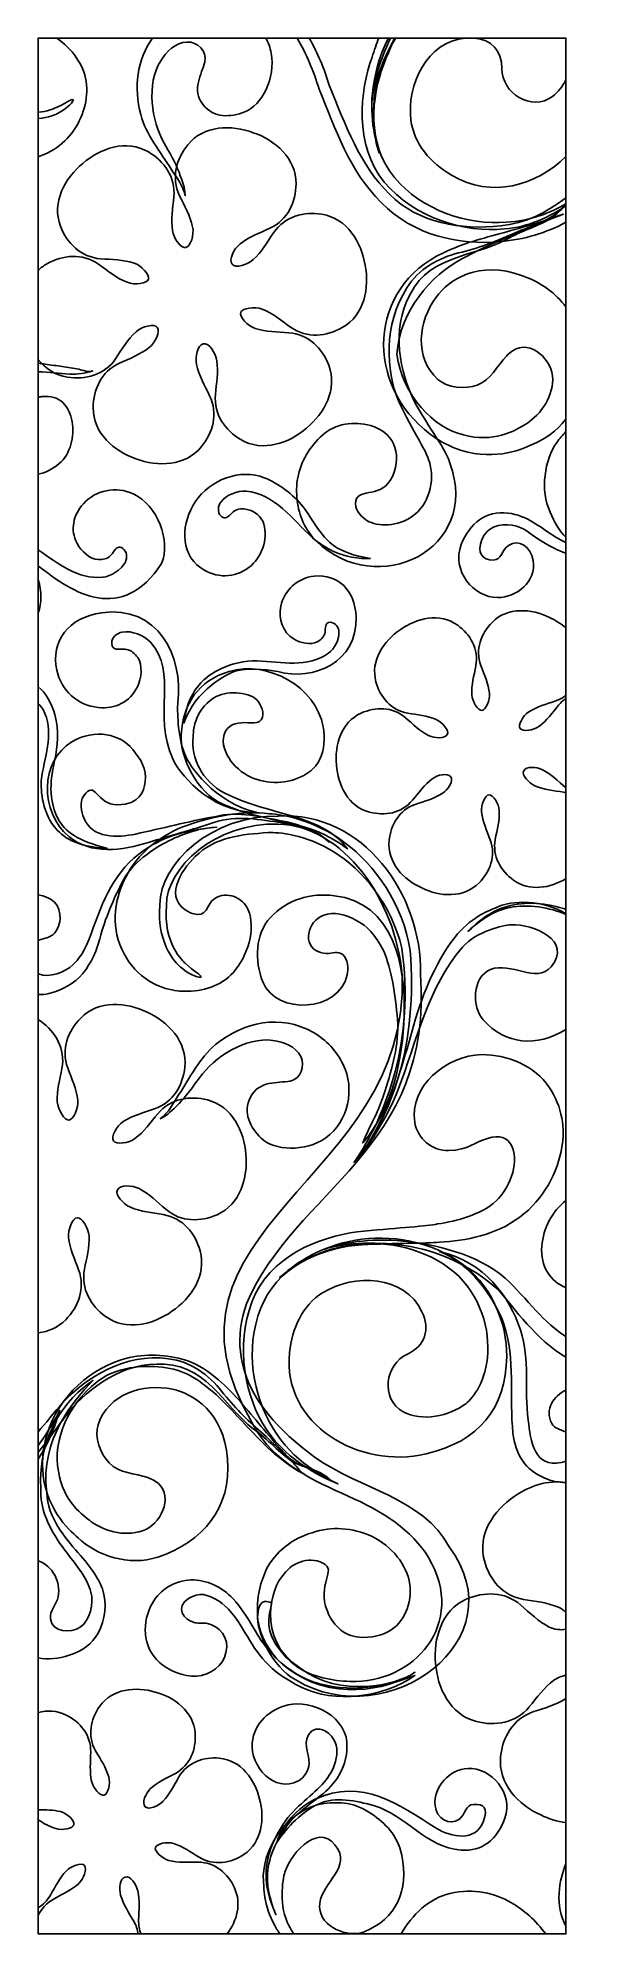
# Model space of a CAD drawing. Header units: centimetres. Extents: x -6.6 to -1.5, y -8.8 to 8.7.
import ezdxf

# ---------------------------------------------------------------- set-up
doc = ezdxf.new("R2010")
doc.units = ezdxf.units.CM
doc.header["$MEASUREMENT"] = 0
doc.layers.add('layer 1', color=7, linetype='Continuous')

msp = doc.modelspace()

# ---------------------------------------------------------------- linework, layer by layer
at = {"layer": 'layer 1', "color": 7}
msp.add_open_spline([(-6.6298, 8.73076), (-6.6298, 8.73076), (-1.76954, 8.73076), (-1.76954, 8.73076), (-1.76954, 8.73076), (-1.76954, 8.73076), (-1.76954, -8.7302), (-1.76954, -8.7302), (-1.76954, -8.7302), (-1.76954, -8.7302), (-6.6298, -8.7302), (-6.6298, -8.7302), (-6.6298, -8.7302), (-6.6298, -8.7302), (-6.6298, 8.73076), (-6.6298, 8.73076)], degree=3, knots=[0, 0, 0, 0, 0.2, 0.2, 0.2, 0.2, 0.4, 0.4, 0.4, 0.4, 0.6, 0.6, 0.6, 0.6, 1, 1, 1, 1], dxfattribs=at)
at = {"layer": 'layer 1', "color": 250}
for points, knots in [([(-6.6298, 7.63684), (-6.46709, 7.68952), (-6.3285, 7.80466), (-6.25169, 7.96836), (-6.25169, 7.96836), (-6.17961, 8.12183), (-6.15355, 8.29024), (-6.22354, 8.45084), (-6.22354, 8.45084), (-6.2685, 8.55398), (-6.35485, 8.66004), (-6.45913, 8.73076), (-6.45913, 8.73076), (-6.45913, 8.73076), (-6.6298, 8.73076), (-6.6298, 8.73076), (-6.6298, 8.73076), (-6.6298, 8.73076), (-6.6298, 7.63684), (-6.6298, 7.63684)], [0, 0, 0, 0, 0.16666667, 0.16666667, 0.16666667, 0.16666667, 0.33333333, 0.33333333, 0.33333333, 0.33333333, 0.5, 0.5, 0.5, 0.5, 0.66666667, 0.66666667, 0.66666667, 0.66666667, 1, 1, 1, 1]), ([(-5.57676, 8.73076), (-5.72246, 8.53256), (-5.75097, 8.27447), (-5.68558, 8.02589), (-5.68558, 8.02589), (-5.63605, 7.83733), (-5.50579, 7.68367), (-5.40556, 7.52314), (-5.40556, 7.52314), (-5.35495, 7.44204), (-5.2952, 7.37549), (-5.27627, 7.27762), (-5.27627, 7.27762), (-5.28074, 7.36227), (-5.29929, 7.40191), (-5.33349, 7.49493), (-5.33349, 7.49493), (-5.36261, 7.57414), (-5.42808, 7.69049), (-5.47033, 7.76362), (-5.47033, 7.76362), (-5.58649, 7.96459), (-5.63703, 8.30917), (-5.5024, 8.52106), (-5.5024, 8.52106), (-5.44815, 8.60643), (-5.36828, 8.68861), (-5.26016, 8.69356), (-5.26016, 8.69356), (-5.16849, 8.69774), (-5.07048, 8.60953), (-5.09507, 8.51123), (-5.09507, 8.51123), (-5.12346, 8.39787), (-5.22201, 8.25616), (-5.11132, 8.11592), (-5.11132, 8.11592), (-5.01354, 7.99198), (-4.86039, 7.99837), (-4.72694, 8.05013), (-4.72694, 8.05013), (-4.57376, 8.10962), (-4.44041, 8.36274), (-4.484, 8.59205), (-4.484, 8.59205), (-4.49333, 8.64116), (-4.51057, 8.6877), (-4.53409, 8.73076), (-4.53409, 8.73076), (-4.53409, 8.73076), (-5.57676, 8.73076), (-5.57676, 8.73076)], [0, 0, 0, 0, 0.07142857, 0.07142857, 0.07142857, 0.07142857, 0.14285714, 0.14285714, 0.14285714, 0.14285714, 0.21428571, 0.21428571, 0.21428571, 0.21428571, 0.28571429, 0.28571429, 0.28571429, 0.28571429, 0.35714286, 0.35714286, 0.35714286, 0.35714286, 0.42857143, 0.42857143, 0.42857143, 0.42857143, 0.5, 0.5, 0.5, 0.5, 0.57142857, 0.57142857, 0.57142857, 0.57142857, 0.64285714, 0.64285714, 0.64285714, 0.64285714, 0.71428571, 0.71428571, 0.71428571, 0.71428571, 0.78571429, 0.78571429, 0.78571429, 0.78571429, 0.85714286, 0.85714286, 0.85714286, 0.85714286, 1, 1, 1, 1]), ([(-1.76954, 7.25746), (-1.94782, 7.12626), (-2.14099, 7.02323), (-2.37367, 7.00058), (-2.37367, 7.00058), (-2.73305, 6.96166), (-3.12876, 7.02316), (-3.39573, 7.29296), (-3.39573, 7.29296), (-3.66622, 7.55471), (-3.80118, 7.935), (-3.94997, 8.29633), (-3.94997, 8.29633), (-3.99604, 8.44822), (-4.05835, 8.59343), (-4.13401, 8.73076), (-4.13401, 8.73076), (-4.13401, 8.73076), (-4.24528, 8.73076), (-4.24528, 8.73076), (-4.24528, 8.73076), (-4.16129, 8.58363), (-4.09274, 8.42601), (-4.04331, 8.25893), (-4.04331, 8.25893), (-3.89648, 7.89877), (-3.76481, 7.50571), (-3.47107, 7.21515), (-3.47107, 7.21515), (-3.17836, 6.91474), (-2.75054, 6.81716), (-2.37686, 6.85691), (-2.37686, 6.85691), (-2.15163, 6.87322), (-1.94872, 6.93747), (-1.76954, 7.03388), (-1.76954, 7.03388), (-1.76954, 7.03388), (-1.76954, 7.25746), (-1.76954, 7.25746)], [0, 0, 0, 0, 0.09090909, 0.09090909, 0.09090909, 0.09090909, 0.18181818, 0.18181818, 0.18181818, 0.18181818, 0.27272727, 0.27272727, 0.27272727, 0.27272727, 0.36363636, 0.36363636, 0.36363636, 0.36363636, 0.45454545, 0.45454545, 0.45454545, 0.45454545, 0.54545455, 0.54545455, 0.54545455, 0.54545455, 0.63636364, 0.63636364, 0.63636364, 0.63636364, 0.72727273, 0.72727273, 0.72727273, 0.72727273, 0.81818182, 0.81818182, 0.81818182, 0.81818182, 1, 1, 1, 1]), ([(-3.49455, 8.73076), (-3.51401, 8.67588), (-3.53449, 8.61728), (-3.55555, 8.55528), (-3.55555, 8.55528), (-3.66552, 8.24746), (-3.72444, 7.7455), (-3.44358, 7.40423), (-3.44358, 7.40423), (-3.16568, 7.07321), (-2.69892, 6.93264), (-2.33555, 6.97199), (-2.33555, 6.97199), (-2.11309, 6.98928), (-1.91876, 7.08553), (-1.76954, 7.18634), (-1.76954, 7.18634), (-1.76954, 7.18634), (-1.76954, 7.20434), (-1.76954, 7.20434), (-1.76954, 7.20434), (-1.91522, 7.11978), (-2.10287, 7.04478), (-2.31773, 7.03406), (-2.31773, 7.03406), (-2.67104, 7.00469), (-3.09917, 7.14156), (-3.34986, 7.44738), (-3.34986, 7.44738), (-3.60777, 7.75626), (-3.56166, 8.1903), (-3.4502, 8.4811), (-3.4502, 8.4811), (-3.4158, 8.57021), (-3.38134, 8.6539), (-3.34875, 8.73076), (-3.34875, 8.73076), (-3.34875, 8.73076), (-3.49455, 8.73076), (-3.49455, 8.73076)], [0, 0, 0, 0, 0.09090909, 0.09090909, 0.09090909, 0.09090909, 0.18181818, 0.18181818, 0.18181818, 0.18181818, 0.27272727, 0.27272727, 0.27272727, 0.27272727, 0.36363636, 0.36363636, 0.36363636, 0.36363636, 0.45454545, 0.45454545, 0.45454545, 0.45454545, 0.54545455, 0.54545455, 0.54545455, 0.54545455, 0.63636364, 0.63636364, 0.63636364, 0.63636364, 0.72727273, 0.72727273, 0.72727273, 0.72727273, 0.81818182, 0.81818182, 0.81818182, 0.81818182, 1, 1, 1, 1]), ([(-3.40301, 8.73076), (-3.4616, 8.61925), (-3.50267, 8.50332), (-3.52469, 8.39141), (-3.52469, 8.39141), (-3.59774, 8.08465), (-3.5365, 7.82036), (-3.48898, 7.67128), (-3.48898, 7.67128), (-3.533, 7.82164), (-3.57988, 8.08379), (-3.49402, 8.37329), (-3.49402, 8.37329), (-3.46375, 8.49373), (-3.40963, 8.61672), (-3.33597, 8.73076), (-3.33597, 8.73076), (-3.33597, 8.73076), (-3.40301, 8.73076), (-3.40301, 8.73076)], [0, 0, 0, 0, 0.16666667, 0.16666667, 0.16666667, 0.16666667, 0.33333333, 0.33333333, 0.33333333, 0.33333333, 0.5, 0.5, 0.5, 0.5, 0.66666667, 0.66666667, 0.66666667, 0.66666667, 1, 1, 1, 1]), ([(-3.38419, 8.73076), (-3.49791, 8.50464), (-3.54512, 8.28646), (-3.55515, 8.15302), (-3.55515, 8.15302), (-3.54314, 8.28697), (-3.46989, 8.51147), (-3.34554, 8.73076), (-3.34554, 8.73076), (-3.34554, 8.73076), (-3.38419, 8.73076), (-3.38419, 8.73076)], [0, 0, 0, 0, 0.25, 0.25, 0.25, 0.25, 0.5, 0.5, 0.5, 0.5, 1, 1, 1, 1]), ([(-2.69634, 8.73076), (-3.04652, 8.69976), (-3.24006, 8.3007), (-3.19759, 7.97329), (-3.19759, 7.97329), (-3.16926, 7.75555), (-3.01639, 7.58026), (-2.82298, 7.46706), (-2.82298, 7.46706), (-2.45424, 7.25114), (-2.04726, 7.36738), (-1.76954, 7.64048), (-1.76954, 7.64048), (-1.76954, 7.64048), (-1.76954, 8.3465), (-1.76954, 8.3465), (-1.76954, 8.3465), (-1.79956, 8.28566), (-1.84054, 8.2321), (-1.89276, 8.19312), (-1.89276, 8.19312), (-2.08724, 8.04788), (-2.36122, 8.22365), (-2.35951, 8.44879), (-2.35951, 8.44879), (-2.35824, 8.61781), (-2.46139, 8.71609), (-2.61248, 8.73076), (-2.61248, 8.73076), (-2.61248, 8.73076), (-2.69634, 8.73076), (-2.69634, 8.73076)], [0, 0, 0, 0, 0.11111111, 0.11111111, 0.11111111, 0.11111111, 0.22222222, 0.22222222, 0.22222222, 0.22222222, 0.33333333, 0.33333333, 0.33333333, 0.33333333, 0.44444444, 0.44444444, 0.44444444, 0.44444444, 0.55555556, 0.55555556, 0.55555556, 0.55555556, 0.66666667, 0.66666667, 0.66666667, 0.66666667, 0.77777778, 0.77777778, 0.77777778, 0.77777778, 1, 1, 1, 1]), ([(-6.6298, 7.98838), (-6.53327, 7.99726), (-6.47238, 8.02537), (-6.46343, 8.03053), (-6.46343, 8.03053), (-6.3546, 8.08075), (-6.29991, 8.15485), (-6.3092, 8.16248), (-6.3092, 8.16248), (-6.32159, 8.17528), (-6.38555, 8.12028), (-6.48497, 8.08224), (-6.48497, 8.08224), (-6.49288, 8.07824), (-6.54542, 8.05408), (-6.6298, 8.04622), (-6.6298, 8.04622), (-6.6298, 8.04622), (-6.6298, 7.98838), (-6.6298, 7.98838)], [0, 0, 0, 0, 0.16666667, 0.16666667, 0.16666667, 0.16666667, 0.33333333, 0.33333333, 0.33333333, 0.33333333, 0.5, 0.5, 0.5, 0.5, 0.66666667, 0.66666667, 0.66666667, 0.66666667, 1, 1, 1, 1]), ([(-5.12615, 4.96766), (-5.02186, 5.09571), (-4.97116, 5.27107), (-5.05139, 5.43681), (-5.05139, 5.43681), (-5.09639, 5.53003), (-5.15017, 5.62262), (-5.17151, 5.72328), (-5.17151, 5.72328), (-5.18674, 5.79517), (-5.16494, 5.90101), (-5.10974, 5.91357), (-5.10974, 5.91357), (-5.0545, 5.92595), (-4.99632, 5.82942), (-4.98552, 5.75673), (-4.98552, 5.75673), (-4.97031, 5.65501), (-4.98847, 5.54944), (-4.99806, 5.44638), (-4.99806, 5.44638), (-5.01542, 5.26301), (-4.9068, 5.11645), (-4.76446, 5.03279), (-4.76446, 5.03279), (-4.56077, 4.91318), (-4.31935, 4.99949), (-4.15952, 5.13862), (-4.15952, 5.13862), (-3.99564, 5.27316), (-3.87041, 5.49677), (-3.95449, 5.71743), (-3.95449, 5.71743), (-4.01318, 5.87179), (-4.13982, 6.00329), (-4.32337, 6.01675), (-4.32337, 6.01675), (-4.42672, 6.02444), (-4.5337, 6.02417), (-4.63148, 6.05598), (-4.63148, 6.05598), (-4.70144, 6.07876), (-4.78036, 6.16576), (-4.76536, 6.20454), (-4.76536, 6.20454), (-4.75039, 6.24342), (-4.63591, 6.26073), (-4.56748, 6.23378), (-4.56748, 6.23378), (-4.47186, 6.19605), (-4.3895, 6.12762), (-4.30525, 6.06771), (-4.30525, 6.06771), (-4.15495, 5.96115), (-3.97369, 5.98192), (-3.83011, 6.06329), (-3.83011, 6.06329), (-3.62458, 6.17988), (-3.57865, 6.4321), (-3.61915, 6.64011), (-3.61915, 6.64011), (-3.65377, 6.84914), (-3.78487, 7.0695), (-4.01802, 7.10708), (-4.01802, 7.10708), (-4.18113, 7.13327), (-4.35813, 7.08955), (-4.46176, 6.9373), (-4.46176, 6.9373), (-4.5199, 6.85159), (-4.57325, 6.75879), (-4.6498, 6.69007), (-4.6498, 6.69007), (-4.70436, 6.64085), (-4.81315, 6.60598), (-4.84539, 6.64843), (-4.84539, 6.64843), (-4.87754, 6.69078), (-4.82925, 6.78846), (-4.77167, 6.83432), (-4.77167, 6.83432), (-4.69123, 6.89838), (-4.59073, 6.9354), (-4.49682, 6.97854), (-4.49682, 6.97854), (-4.32938, 7.05527), (-4.25659, 7.22277), (-4.25526, 7.38779), (-4.25526, 7.38779), (-4.25354, 7.624), (-4.44906, 7.7899), (-4.6494, 7.85877), (-4.6494, 7.85877), (-4.8477, 7.9334), (-5.10407, 7.93001), (-5.25329, 7.74678), (-5.25329, 7.74678), (-5.35748, 7.61874), (-5.40812, 7.44342), (-5.32798, 7.27775), (-5.32798, 7.27775), (-5.28295, 7.18442), (-5.22923, 7.09192), (-5.20785, 6.99124), (-5.20785, 6.99124), (-5.19273, 6.91939), (-5.2247, 6.81198), (-5.26959, 6.80107), (-5.26959, 6.80107), (-5.31456, 6.79006), (-5.38298, 6.88508), (-5.39382, 6.95781), (-5.39382, 6.95781), (-5.40898, 7.05944), (-5.39093, 7.16498), (-5.38127, 7.26808), (-5.38127, 7.26808), (-5.36398, 7.45134), (-5.4726, 7.59817), (-5.61498, 7.68172), (-5.61498, 7.68172), (-5.81856, 7.80137), (-6.06006, 7.71502), (-6.21995, 7.57592), (-6.21995, 7.57592), (-6.38357, 7.4415), (-6.50896, 7.21776), (-6.425, 6.99702), (-6.425, 6.99702), (-6.36602, 6.84277), (-6.23954, 6.71121), (-6.05596, 6.69769), (-6.05596, 6.69769), (-5.95268, 6.69014), (-5.84564, 6.69034), (-5.7479, 6.65853), (-5.7479, 6.65853), (-5.67796, 6.63569), (-5.60357, 6.5502), (-5.61404, 6.50984), (-5.61404, 6.50984), (-5.62448, 6.46961), (-5.7434, 6.45377), (-5.81185, 6.48072), (-5.81185, 6.48072), (-5.90752, 6.51845), (-5.98983, 6.58684), (-6.07428, 6.64679), (-6.07428, 6.64679), (-6.22438, 6.75339), (-6.40582, 6.73267), (-6.54939, 6.6512), (-6.54939, 6.6512), (-6.57957, 6.63408), (-6.60627, 6.614), (-6.6298, 6.59158), (-6.6298, 6.59158), (-6.6298, 6.59158), (-6.6298, 5.76966), (-6.6298, 5.76966), (-6.6298, 5.76966), (-6.56406, 5.68724), (-6.47479, 5.62572), (-6.36135, 5.60741), (-6.36135, 5.60741), (-6.1983, 5.58122), (-6.02116, 5.6249), (-5.91762, 5.77725), (-5.91762, 5.77725), (-5.8595, 5.86295), (-5.80618, 5.9557), (-5.72963, 6.02445), (-5.72963, 6.02445), (-5.67501, 6.07361), (-5.56142, 6.10509), (-5.53404, 6.06615), (-5.53404, 6.06615), (-5.50657, 6.02722), (-5.55012, 5.92604), (-5.60766, 5.8802), (-5.60766, 5.8802), (-5.68813, 5.81624), (-5.78856, 5.77901), (-5.88272, 5.73596), (-5.88272, 5.73596), (-6.05013, 5.65922), (-6.12284, 5.49185), (-6.12411, 5.32673), (-6.12411, 5.32673), (-6.12583, 5.09053), (-5.93034, 4.92456), (-5.73, 4.85569), (-5.73, 4.85569), (-5.5316, 4.78122), (-5.2752, 4.78452), (-5.12615, 4.96766)], [0, 0, 0, 0, 0.02, 0.02, 0.02, 0.02, 0.04, 0.04, 0.04, 0.04, 0.06, 0.06, 0.06, 0.06, 0.08, 0.08, 0.08, 0.08, 0.1, 0.1, 0.1, 0.1, 0.12, 0.12, 0.12, 0.12, 0.14, 0.14, 0.14, 0.14, 0.16, 0.16, 0.16, 0.16, 0.18, 0.18, 0.18, 0.18, 0.2, 0.2, 0.2, 0.2, 0.22, 0.22, 0.22, 0.22, 0.24, 0.24, 0.24, 0.24, 0.26, 0.26, 0.26, 0.26, 0.28, 0.28, 0.28, 0.28, 0.3, 0.3, 0.3, 0.3, 0.32, 0.32, 0.32, 0.32, 0.34, 0.34, 0.34, 0.34, 0.36, 0.36, 0.36, 0.36, 0.38, 0.38, 0.38, 0.38, 0.4, 0.4, 0.4, 0.4, 0.42, 0.42, 0.42, 0.42, 0.44, 0.44, 0.44, 0.44, 0.46, 0.46, 0.46, 0.46, 0.48, 0.48, 0.48, 0.48, 0.5, 0.5, 0.5, 0.5, 0.52, 0.52, 0.52, 0.52, 0.54, 0.54, 0.54, 0.54, 0.56, 0.56, 0.56, 0.56, 0.58, 0.58, 0.58, 0.58, 0.6, 0.6, 0.6, 0.6, 0.62, 0.62, 0.62, 0.62, 0.64, 0.64, 0.64, 0.64, 0.66, 0.66, 0.66, 0.66, 0.68, 0.68, 0.68, 0.68, 0.7, 0.7, 0.7, 0.7, 0.72, 0.72, 0.72, 0.72, 0.74, 0.74, 0.74, 0.74, 0.76, 0.76, 0.76, 0.76, 0.78, 0.78, 0.78, 0.78, 0.8, 0.8, 0.8, 0.8, 0.82, 0.82, 0.82, 0.82, 0.84, 0.84, 0.84, 0.84, 0.86, 0.86, 0.86, 0.86, 0.88, 0.88, 0.88, 0.88, 0.9, 0.9, 0.9, 0.9, 0.92, 0.92, 0.92, 0.92, 0.94, 0.94, 0.94, 0.94, 0.96, 0.96, 0.96, 0.96, 1, 1, 1, 1]), ([(-4.24019, 4.67925), (-4.25277, 4.61345), (-4.25341, 4.54528), (-4.24505, 4.47141), (-4.24505, 4.47141), (-4.22928, 4.33233), (-4.17026, 4.19384), (-4.06714, 4.097), (-4.06714, 4.097), (-3.51421, 3.5552), (-2.54484, 4.01651), (-2.83914, 4.81666), (-2.83914, 4.81666), (-2.86065, 4.92092), (-3.03394, 5.13941), (-3.17102, 5.39339), (-3.17102, 5.39339), (-3.29238, 5.64566), (-3.38681, 6.03803), (-3.20295, 6.37531), (-3.20295, 6.37531), (-3.02246, 6.74458), (-2.5438, 6.72361), (-2.26837, 6.90235), (-2.26837, 6.90235), (-2.11715, 6.97803), (-1.96003, 7.02092), (-1.86222, 7.10388), (-1.86222, 7.10388), (-1.82949, 7.13369), (-1.7992, 7.16514), (-1.76954, 7.19497), (-1.76954, 7.19497), (-1.76954, 7.19497), (-1.76954, 7.19992), (-1.76954, 7.19992), (-1.76954, 7.19992), (-1.79997, 7.17056), (-1.83092, 7.13966), (-1.86406, 7.11069), (-1.86406, 7.11069), (-1.95943, 7.03178), (-2.11425, 6.99407), (-2.26626, 6.92417), (-2.26626, 6.92417), (-2.42004, 6.85493), (-2.57839, 6.79464), (-2.75935, 6.75079), (-2.75935, 6.75079), (-2.93871, 6.70873), (-3.1331, 6.60159), (-3.23393, 6.42848), (-3.23393, 6.42848), (-3.45607, 6.08562), (-3.4244, 5.67091), (-3.3125, 5.38988), (-3.3125, 5.38988), (-3.18328, 5.10625), (-3.03216, 4.90278), (-3.02062, 4.79708), (-3.02062, 4.79708), (-2.9723, 4.60887), (-3.06112, 4.39547), (-3.20537, 4.31164), (-3.20537, 4.31164), (-3.35084, 4.21872), (-3.53344, 4.23743), (-3.61662, 4.29592), (-3.61662, 4.29592), (-3.66565, 4.33117), (-3.7236, 4.40099), (-3.70618, 4.46712), (-3.70618, 4.46712), (-3.67263, 4.59444), (-3.46308, 4.4843), (-3.36852, 4.69147), (-3.36852, 4.69147), (-3.26507, 4.91808), (-3.37708, 5.1112), (-3.56928, 5.16104), (-3.56928, 5.16104), (-3.72578, 5.20159), (-3.89128, 5.18198), (-4.01308, 5.07319), (-4.01308, 5.07319), (-4.1276, 4.971), (-4.21126, 4.83043), (-4.24019, 4.67925)], [0, 0, 0, 0, 0.04347826, 0.04347826, 0.04347826, 0.04347826, 0.08695652, 0.08695652, 0.08695652, 0.08695652, 0.13043478, 0.13043478, 0.13043478, 0.13043478, 0.17391304, 0.17391304, 0.17391304, 0.17391304, 0.2173913, 0.2173913, 0.2173913, 0.2173913, 0.26086957, 0.26086957, 0.26086957, 0.26086957, 0.30434783, 0.30434783, 0.30434783, 0.30434783, 0.34782609, 0.34782609, 0.34782609, 0.34782609, 0.39130435, 0.39130435, 0.39130435, 0.39130435, 0.43478261, 0.43478261, 0.43478261, 0.43478261, 0.47826087, 0.47826087, 0.47826087, 0.47826087, 0.52173913, 0.52173913, 0.52173913, 0.52173913, 0.56521739, 0.56521739, 0.56521739, 0.56521739, 0.60869565, 0.60869565, 0.60869565, 0.60869565, 0.65217391, 0.65217391, 0.65217391, 0.65217391, 0.69565217, 0.69565217, 0.69565217, 0.69565217, 0.73913043, 0.73913043, 0.73913043, 0.73913043, 0.7826087, 0.7826087, 0.7826087, 0.7826087, 0.82608696, 0.82608696, 0.82608696, 0.82608696, 0.86956522, 0.86956522, 0.86956522, 0.86956522, 0.91304348, 0.91304348, 0.91304348, 0.91304348, 1, 1, 1, 1]), ([(-2.31754, 5.80139), (-2.30025, 5.81919), (-2.2816, 5.83571), (-2.26076, 5.84993), (-2.26076, 5.84993), (-2.09194, 5.96507), (-1.8893, 5.75906), (-1.89145, 5.586), (-1.89145, 5.586), (-1.89369, 5.40756), (-2.01664, 5.24188), (-2.16814, 5.15757), (-2.16814, 5.15757), (-2.23982, 5.1177), (-2.43901, 4.9974), (-2.71405, 5.07702), (-2.71405, 5.07702), (-2.98652, 5.13853), (-3.27732, 5.43763), (-3.32634, 5.81802), (-3.32634, 5.81802), (-3.30314, 6.2124), (-3.01459, 6.54507), (-2.72712, 6.69784), (-2.72712, 6.69784), (-2.23159, 6.96117), (-1.52054, 7.20298), (-1.90181, 7.07114), (-1.90181, 7.07114), (-1.95376, 7.05322), (-2.00604, 7.03636), (-2.05848, 7.02013), (-2.05848, 7.02013), (-2.15482, 6.99036), (-2.25197, 6.96352), (-2.34924, 6.93682), (-2.34924, 6.93682), (-2.53454, 6.886), (-2.7248, 6.83722), (-2.89824, 6.7527), (-2.89824, 6.7527), (-3.58908, 6.43236), (-3.63139, 5.53729), (-3.01589, 5.08046), (-3.01589, 5.08046), (-2.94854, 5.02843), (-2.87102, 4.98647), (-2.79224, 4.95435), (-2.79224, 4.95435), (-2.47068, 4.82344), (-2.18579, 4.93566), (-2.08123, 4.98705), (-2.08123, 4.98705), (-1.96851, 5.0319), (-1.85623, 5.11351), (-1.76954, 5.22011), (-1.76954, 5.22011), (-1.76954, 5.22011), (-1.76954, 6.25361), (-1.76954, 6.25361), (-1.76954, 6.25361), (-1.86233, 6.37852), (-1.99533, 6.4776), (-2.17046, 6.54181), (-2.17046, 6.54181), (-2.57883, 6.69153), (-2.84814, 6.50132), (-2.96337, 6.34677), (-2.96337, 6.34677), (-3.13122, 6.12165), (-3.16914, 5.7896), (-2.94955, 5.58691), (-2.94955, 5.58691), (-2.86502, 5.50884), (-2.69282, 5.49498), (-2.58863, 5.5336), (-2.58863, 5.5336), (-2.45847, 5.5818), (-2.40625, 5.70968), (-2.31754, 5.80139)], [0, 0, 0, 0, 0.04761905, 0.04761905, 0.04761905, 0.04761905, 0.0952381, 0.0952381, 0.0952381, 0.0952381, 0.14285714, 0.14285714, 0.14285714, 0.14285714, 0.19047619, 0.19047619, 0.19047619, 0.19047619, 0.23809524, 0.23809524, 0.23809524, 0.23809524, 0.28571429, 0.28571429, 0.28571429, 0.28571429, 0.33333333, 0.33333333, 0.33333333, 0.33333333, 0.38095238, 0.38095238, 0.38095238, 0.38095238, 0.42857143, 0.42857143, 0.42857143, 0.42857143, 0.47619048, 0.47619048, 0.47619048, 0.47619048, 0.52380952, 0.52380952, 0.52380952, 0.52380952, 0.57142857, 0.57142857, 0.57142857, 0.57142857, 0.61904762, 0.61904762, 0.61904762, 0.61904762, 0.66666667, 0.66666667, 0.66666667, 0.66666667, 0.71428571, 0.71428571, 0.71428571, 0.71428571, 0.76190476, 0.76190476, 0.76190476, 0.76190476, 0.80952381, 0.80952381, 0.80952381, 0.80952381, 0.85714286, 0.85714286, 0.85714286, 0.85714286, 0.9047619, 0.9047619, 0.9047619, 0.9047619, 1, 1, 1, 1]), ([(-6.6298, 5.65732), (-6.53335, 5.65467), (-6.43529, 5.63928), (-6.33911, 5.63577), (-6.33911, 5.63577), (-6.26153, 5.63296), (-6.20314, 5.63904), (-6.12771, 5.66535), (-6.12771, 5.66535), (-6.16479, 5.64949), (-6.22048, 5.67127), (-6.25663, 5.6797), (-6.25663, 5.6797), (-6.30669, 5.69133), (-6.35843, 5.69788), (-6.40917, 5.70568), (-6.40917, 5.70568), (-6.46067, 5.71351), (-6.5141, 5.71723), (-6.56594, 5.72621), (-6.56594, 5.72621), (-6.58683, 5.72983), (-6.60818, 5.73281), (-6.6298, 5.73501), (-6.6298, 5.73501), (-6.6298, 5.73501), (-6.6298, 5.65732), (-6.6298, 5.65732)], [0, 0, 0, 0, 0.125, 0.125, 0.125, 0.125, 0.25, 0.25, 0.25, 0.25, 0.375, 0.375, 0.375, 0.375, 0.5, 0.5, 0.5, 0.5, 0.625, 0.625, 0.625, 0.625, 0.75, 0.75, 0.75, 0.75, 1, 1, 1, 1]), ([(-6.6298, 4.71533), (-6.56663, 4.72629), (-6.50191, 4.75509), (-6.43591, 4.81122), (-6.43591, 4.81122), (-6.3336, 4.89832), (-6.29374, 5.06472), (-6.31692, 5.19602), (-6.31692, 5.19602), (-6.34219, 5.33841), (-6.43255, 5.4495), (-6.59805, 5.42822), (-6.59805, 5.42822), (-6.60934, 5.42677), (-6.6199, 5.42439), (-6.6298, 5.42122), (-6.6298, 5.42122), (-6.6298, 5.42122), (-6.6298, 4.71533), (-6.6298, 4.71533)], [0, 0, 0, 0, 0.16666667, 0.16666667, 0.16666667, 0.16666667, 0.33333333, 0.33333333, 0.33333333, 0.33333333, 0.5, 0.5, 0.5, 0.5, 0.66666667, 0.66666667, 0.66666667, 0.66666667, 1, 1, 1, 1]), ([(-1.76954, 4.13239), (-1.83001, 4.1925), (-1.87981, 4.26861), (-1.91484, 4.36373), (-1.91484, 4.36373), (-2.01117, 4.5663), (-1.96541, 4.84948), (-1.85363, 5.00581), (-1.85363, 5.00581), (-1.8284, 5.04109), (-1.80021, 5.07506), (-1.76954, 5.10704), (-1.76954, 5.10704), (-1.76954, 5.10704), (-1.76954, 4.13239), (-1.76954, 4.13239)], [0, 0, 0, 0, 0.2, 0.2, 0.2, 0.2, 0.4, 0.4, 0.4, 0.4, 0.6, 0.6, 0.6, 0.6, 1, 1, 1, 1]), ([(-4.86985, 4.33333), (-4.89354, 4.3121), (-4.91945, 4.29865), (-4.94918, 4.32998), (-4.94918, 4.32998), (-4.98156, 4.36418), (-4.9737, 4.42249), (-4.94857, 4.45698), (-4.94857, 4.45698), (-4.90062, 4.5227), (-4.79328, 4.56327), (-4.71651, 4.55659), (-4.71651, 4.55659), (-4.45219, 4.53351), (-4.2926, 4.29915), (-4.10345, 4.12878), (-4.10345, 4.12878), (-4.04818, 4.079), (-3.97158, 4.03078), (-3.90282, 3.9994), (-3.90282, 3.9994), (-3.80873, 3.95646), (-3.67421, 3.92857), (-3.57196, 3.93803), (-3.57196, 3.93803), (-3.73048, 3.96324), (-3.82632, 4.00144), (-3.90276, 4.05129), (-3.90276, 4.05129), (-4.02275, 4.12971), (-4.15114, 4.36806), (-4.18849, 4.41274), (-4.18849, 4.41274), (-4.28617, 4.52956), (-4.41485, 4.62674), (-4.54773, 4.68058), (-4.54773, 4.68058), (-4.76426, 4.76834), (-5.04575, 4.66577), (-5.18335, 4.45941), (-5.18335, 4.45941), (-5.30658, 4.27467), (-5.33707, 3.99436), (-5.13252, 3.8513), (-5.13252, 3.8513), (-4.99099, 3.75227), (-4.82133, 3.75368), (-4.68725, 3.8568), (-4.68725, 3.8568), (-4.57513, 3.943), (-4.51057, 4.11508), (-4.55251, 4.25328), (-4.55251, 4.25328), (-4.57507, 4.32754), (-4.63342, 4.37353), (-4.70757, 4.3893), (-4.70757, 4.3893), (-4.7463, 4.39746), (-4.78962, 4.39735), (-4.8221, 4.37697), (-4.8221, 4.37697), (-4.83734, 4.36736), (-4.85304, 4.3484), (-4.86985, 4.33333)], [0, 0, 0, 0, 0.05882353, 0.05882353, 0.05882353, 0.05882353, 0.11764706, 0.11764706, 0.11764706, 0.11764706, 0.17647059, 0.17647059, 0.17647059, 0.17647059, 0.23529412, 0.23529412, 0.23529412, 0.23529412, 0.29411765, 0.29411765, 0.29411765, 0.29411765, 0.35294118, 0.35294118, 0.35294118, 0.35294118, 0.41176471, 0.41176471, 0.41176471, 0.41176471, 0.47058824, 0.47058824, 0.47058824, 0.47058824, 0.52941176, 0.52941176, 0.52941176, 0.52941176, 0.58823529, 0.58823529, 0.58823529, 0.58823529, 0.64705882, 0.64705882, 0.64705882, 0.64705882, 0.70588235, 0.70588235, 0.70588235, 0.70588235, 0.76470588, 0.76470588, 0.76470588, 0.76470588, 0.82352941, 0.82352941, 0.82352941, 0.82352941, 0.88235294, 0.88235294, 0.88235294, 0.88235294, 1, 1, 1, 1]), ([(-5.92768, 4.01207), (-5.90822, 4.03722), (-5.8852, 4.05515), (-5.85027, 4.02977), (-5.85027, 4.02977), (-5.81222, 4.00199), (-5.80937, 3.94323), (-5.82782, 3.90476), (-5.82782, 3.90476), (-5.86302, 3.83142), (-5.96124, 3.77203), (-6.03792, 3.76466), (-6.03792, 3.76466), (-6.26573, 3.74284), (-6.44546, 3.88974), (-6.6298, 4.01603), (-6.6298, 4.01603), (-6.6298, 4.01603), (-6.6298, 3.87101), (-6.6298, 3.87101), (-6.6298, 3.87101), (-6.30776, 3.61085), (-5.85902, 3.33485), (-5.49391, 3.89071), (-5.49391, 3.89071), (-5.40627, 4.09473), (-5.52978, 4.43022), (-5.75689, 4.53376), (-5.75689, 4.53376), (-5.91406, 4.60545), (-6.10147, 4.56738), (-6.21461, 4.44163), (-6.21461, 4.44163), (-6.30918, 4.33648), (-6.33823, 4.20343), (-6.27189, 4.07512), (-6.27189, 4.07512), (-6.23622, 4.0062), (-6.15287, 3.92959), (-6.07707, 3.92755), (-6.07707, 3.92755), (-6.03751, 3.92657), (-5.99492, 3.93452), (-5.96671, 3.96048), (-5.96671, 3.96048), (-5.95345, 3.97267), (-5.94144, 3.99417), (-5.92768, 4.01207)], [0, 0, 0, 0, 0.07692308, 0.07692308, 0.07692308, 0.07692308, 0.15384615, 0.15384615, 0.15384615, 0.15384615, 0.23076923, 0.23076923, 0.23076923, 0.23076923, 0.30769231, 0.30769231, 0.30769231, 0.30769231, 0.38461538, 0.38461538, 0.38461538, 0.38461538, 0.46153846, 0.46153846, 0.46153846, 0.46153846, 0.53846154, 0.53846154, 0.53846154, 0.53846154, 0.61538462, 0.61538462, 0.61538462, 0.61538462, 0.69230769, 0.69230769, 0.69230769, 0.69230769, 0.76923077, 0.76923077, 0.76923077, 0.76923077, 0.84615385, 0.84615385, 0.84615385, 0.84615385, 1, 1, 1, 1]), ([(-2.4394, 3.92303), (-2.54051, 3.9231), (-2.59322, 3.98761), (-2.54336, 4.11301), (-2.54336, 4.11301), (-2.49739, 4.22835), (-2.37958, 4.26199), (-2.26549, 4.24393), (-2.26549, 4.24393), (-2.15331, 4.22623), (-2.09734, 4.16213), (-2.00359, 4.10259), (-2.00359, 4.10259), (-1.92266, 4.05115), (-1.84588, 4.01296), (-1.76954, 3.98629), (-1.76954, 3.98629), (-1.76954, 3.98629), (-1.76954, 4.08537), (-1.76954, 4.08537), (-1.76954, 4.08537), (-1.80383, 4.10012), (-1.83767, 4.11776), (-1.87104, 4.13884), (-1.87104, 4.13884), (-2.01389, 4.22907), (-2.12737, 4.3337), (-2.30361, 4.35543), (-2.30361, 4.35543), (-2.50524, 4.38028), (-2.65624, 4.26401), (-2.73386, 4.06543), (-2.73386, 4.06543), (-2.8269, 3.8275), (-2.62272, 3.57751), (-2.39817, 3.57746), (-2.39817, 3.57746), (-2.22566, 3.57744), (-2.03909, 3.7242), (-2.07268, 3.91924), (-2.07268, 3.91924), (-2.09405, 4.04356), (-2.20318, 4.12457), (-2.29938, 4.05756), (-2.29938, 4.05756), (-2.36307, 4.01338), (-2.36216, 3.92288), (-2.4394, 3.92303)], [0, 0, 0, 0, 0.07692308, 0.07692308, 0.07692308, 0.07692308, 0.15384615, 0.15384615, 0.15384615, 0.15384615, 0.23076923, 0.23076923, 0.23076923, 0.23076923, 0.30769231, 0.30769231, 0.30769231, 0.30769231, 0.38461538, 0.38461538, 0.38461538, 0.38461538, 0.46153846, 0.46153846, 0.46153846, 0.46153846, 0.53846154, 0.53846154, 0.53846154, 0.53846154, 0.61538462, 0.61538462, 0.61538462, 0.61538462, 0.69230769, 0.69230769, 0.69230769, 0.69230769, 0.76923077, 0.76923077, 0.76923077, 0.76923077, 0.84615385, 0.84615385, 0.84615385, 0.84615385, 1, 1, 1, 1]), ([(-6.6298, 3.74031), (-6.59628, 3.63331), (-6.5965, 3.52826), (-6.6298, 3.43698), (-6.6298, 3.43698), (-6.6298, 3.43698), (-6.6298, 3.74031), (-6.6298, 3.74031)], [0, 0, 0, 0, 0.33333333, 0.33333333, 0.33333333, 0.33333333, 1, 1, 1, 1]), ([(-3.98453, 3.30137), (-3.98108, 3.32917), (-3.97161, 3.35313), (-3.93369, 3.34952), (-3.93369, 3.34952), (-3.89231, 3.34548), (-3.86377, 3.3021), (-3.86057, 3.26461), (-3.86057, 3.26461), (-3.85444, 3.1931), (-3.90245, 3.10394), (-3.95738, 3.06395), (-3.95738, 3.06395), (-4.14667, 2.9263), (-4.38873, 2.98521), (-4.61315, 2.9939), (-4.61315, 2.9939), (-4.73137, 2.99849), (-4.84585, 2.96986), (-4.94323, 2.92404), (-4.94323, 2.92404), (-5.02575, 2.88522), (-5.24966, 2.77825), (-5.28798, 2.42227), (-5.28798, 2.42227), (-5.18614, 2.72524), (-4.88492, 2.88058), (-4.80718, 2.90146), (-4.80718, 2.90146), (-4.6598, 2.94102), (-4.47363, 2.90327), (-4.42289, 2.89515), (-4.42289, 2.89515), (-4.09627, 2.80756), (-3.68908, 2.97656), (-3.70286, 3.39885), (-3.70286, 3.39885), (-3.71149, 3.64694), (-3.86977, 3.79742), (-4.08875, 3.77428), (-4.08875, 3.77428), (-4.24025, 3.75824), (-4.36558, 3.64533), (-4.39517, 3.49905), (-4.39517, 3.49905), (-4.4198, 3.37677), (-4.38226, 3.26267), (-4.27438, 3.19493), (-4.27438, 3.19493), (-4.21637, 3.15854), (-4.11865, 3.13774), (-4.06016, 3.17015), (-4.06016, 3.17015), (-4.02963, 3.18713), (-4.00091, 3.21233), (-3.99107, 3.24467), (-3.99107, 3.24467), (-3.98647, 3.25983), (-3.98698, 3.28159), (-3.98453, 3.30137)], [0, 0, 0, 0, 0.0625, 0.0625, 0.0625, 0.0625, 0.125, 0.125, 0.125, 0.125, 0.1875, 0.1875, 0.1875, 0.1875, 0.25, 0.25, 0.25, 0.25, 0.3125, 0.3125, 0.3125, 0.3125, 0.375, 0.375, 0.375, 0.375, 0.4375, 0.4375, 0.4375, 0.4375, 0.5, 0.5, 0.5, 0.5, 0.5625, 0.5625, 0.5625, 0.5625, 0.625, 0.625, 0.625, 0.625, 0.6875, 0.6875, 0.6875, 0.6875, 0.75, 0.75, 0.75, 0.75, 0.8125, 0.8125, 0.8125, 0.8125, 0.875, 0.875, 0.875, 0.875, 1, 1, 1, 1]), ([(-5.88692, 3.10092), (-5.92188, 3.10155), (-5.95285, 3.11009), (-5.95342, 3.15762), (-5.95342, 3.15762), (-5.95393, 3.20946), (-5.90392, 3.2506), (-5.85782, 3.25961), (-5.85782, 3.25961), (-5.76998, 3.27677), (-5.65293, 3.22909), (-5.59599, 3.1663), (-5.59599, 3.1663), (-5.33911, 2.88254), (-5.57921, 2.5032), (-5.3919, 2.09339), (-5.3919, 2.09339), (-5.3482, 1.98831), (-5.06924, 1.60115), (-4.62254, 1.60115), (-4.62254, 1.60115), (-5.01196, 1.68706), (-5.24486, 2.04009), (-5.28111, 2.13375), (-5.28111, 2.13375), (-5.34982, 2.31127), (-5.34852, 2.54507), (-5.3452, 2.60909), (-5.3452, 2.60909), (-5.28975, 3.03275), (-5.53087, 3.51507), (-6.04542, 3.43737), (-6.04542, 3.43737), (-6.35202, 3.39363), (-6.51762, 3.1772), (-6.4597, 2.90865), (-6.4597, 2.90865), (-6.41961, 2.72278), (-6.2628, 2.58238), (-6.0774, 2.56518), (-6.0774, 2.56518), (-5.92242, 2.55085), (-5.78584, 2.61269), (-5.71621, 2.75561), (-5.71621, 2.75561), (-5.6788, 2.83242), (-5.66602, 2.95635), (-5.71407, 3.02462), (-5.71407, 3.02462), (-5.73921, 3.06019), (-5.77423, 3.09252), (-5.81568, 3.10041), (-5.81568, 3.10041), (-5.83514, 3.10408), (-5.86205, 3.10052), (-5.88692, 3.10092)], [0, 0, 0, 0, 0.06666667, 0.06666667, 0.06666667, 0.06666667, 0.13333333, 0.13333333, 0.13333333, 0.13333333, 0.2, 0.2, 0.2, 0.2, 0.26666667, 0.26666667, 0.26666667, 0.26666667, 0.33333333, 0.33333333, 0.33333333, 0.33333333, 0.4, 0.4, 0.4, 0.4, 0.46666667, 0.46666667, 0.46666667, 0.46666667, 0.53333333, 0.53333333, 0.53333333, 0.53333333, 0.6, 0.6, 0.6, 0.6, 0.66666667, 0.66666667, 0.66666667, 0.66666667, 0.73333333, 0.73333333, 0.73333333, 0.73333333, 0.8, 0.8, 0.8, 0.8, 0.86666667, 0.86666667, 0.86666667, 0.86666667, 1, 1, 1, 1]), ([(-3.57888, 1.60108), (-3.4409, 1.56518), (-3.28494, 1.58824), (-3.1836, 1.71061), (-3.1836, 1.71061), (-3.12649, 1.77943), (-3.07306, 1.8548), (-3.00173, 1.90765), (-3.00173, 1.90765), (-2.95072, 1.94535), (-2.85978, 1.96629), (-2.83013, 1.92737), (-2.83013, 1.92737), (-2.80046, 1.88841), (-2.85549, 1.80819), (-2.90878, 1.77354), (-2.90878, 1.77354), (-2.98313, 1.72519), (-3.07259, 1.70153), (-3.15695, 1.67219), (-3.15695, 1.67219), (-3.30721, 1.62003), (-3.38338, 1.48212), (-3.39809, 1.34036), (-3.39809, 1.34036), (-3.41895, 1.13754), (-3.26453, 0.97885), (-3.09797, 0.90318), (-3.09797, 0.90318), (-2.93367, 0.82282), (-2.71315, 0.80462), (-2.56987, 0.94971), (-2.56987, 0.94971), (-2.46974, 1.05123), (-2.41175, 1.19777), (-2.46706, 1.34682), (-2.46706, 1.34682), (-2.49813, 1.43067), (-2.53672, 1.51461), (-2.54679, 1.60289), (-2.54679, 1.60289), (-2.55397, 1.66596), (-2.5139, 1.75914), (-2.47813, 1.76131), (-2.47813, 1.76131), (-2.44222, 1.76348), (-2.38753, 1.67975), (-2.38418, 1.61641), (-2.38418, 1.61641), (-2.37954, 1.52772), (-2.40378, 1.43853), (-2.42062, 1.35073), (-2.42062, 1.35073), (-2.45041, 1.19455), (-2.36907, 1.05959), (-2.25364, 0.97604), (-2.25364, 0.97604), (-2.10425, 0.86792), (-1.91456, 0.90204), (-1.76954, 0.98819), (-1.76954, 0.98819), (-1.76954, 0.98819), (-1.76954, 1.78046), (-1.76954, 1.78046), (-1.76954, 1.78046), (-1.77745, 1.78239), (-1.78551, 1.78407), (-1.79374, 1.78547), (-1.79374, 1.78547), (-1.88191, 1.80049), (-1.97393, 1.80906), (-2.05539, 1.84448), (-2.05539, 1.84448), (-2.11351, 1.8698), (-2.17989, 1.94272), (-2.15821, 1.98322), (-2.15821, 1.98322), (-2.1364, 2.02364), (-2.04238, 2.02085), (-1.98568, 1.99202), (-1.98568, 1.99202), (-1.90668, 1.95173), (-1.84151, 1.88622), (-1.77394, 1.82777), (-1.77394, 1.82777), (-1.77394, 1.82777), (-1.76954, 1.82405), (-1.76954, 1.82405), (-1.76954, 1.82405), (-1.76954, 1.82405), (-1.76954, 2.65013), (-1.76954, 2.65013), (-1.76954, 2.65013), (-1.79383, 2.6332), (-1.8165, 2.61257), (-1.83695, 2.5879), (-1.83695, 2.5879), (-1.89406, 2.51906), (-1.94748, 2.44369), (-2.01889, 2.39087), (-2.01889, 2.39087), (-2.0699, 2.35316), (-2.1658, 2.33979), (-2.19043, 2.37115), (-2.19043, 2.37115), (-2.21519, 2.40249), (-2.16513, 2.4903), (-2.11184, 2.52492), (-2.11184, 2.52492), (-2.03741, 2.57326), (-1.94809, 2.59694), (-1.86359, 2.62629), (-1.86359, 2.62629), (-1.82818, 2.63859), (-1.79689, 2.65567), (-1.76954, 2.67644), (-1.76954, 2.67644), (-1.76954, 2.67644), (-1.76954, 3.29644), (-1.76954, 3.29644), (-1.76954, 3.29644), (-1.81552, 3.33728), (-1.86841, 3.37069), (-1.92259, 3.39531), (-1.92259, 3.39531), (-2.08694, 3.47567), (-2.30753, 3.49387), (-2.45081, 3.34879), (-2.45081, 3.34879), (-2.55074, 3.24721), (-2.60872, 3.10069), (-2.55356, 2.95168), (-2.55356, 2.95168), (-2.52242, 2.86781), (-2.4839, 2.78385), (-2.47384, 2.69566), (-2.47384, 2.69566), (-2.46666, 2.63254), (-2.50719, 2.54343), (-2.54262, 2.53718), (-2.54262, 2.53718), (-2.57792, 2.53096), (-2.63302, 2.61872), (-2.63645, 2.68214), (-2.63645, 2.68214), (-2.64114, 2.77077), (-2.61685, 2.85998), (-2.60013, 2.94776), (-2.60013, 2.94776), (-2.5702, 3.10389), (-2.65154, 3.23889), (-2.76697, 3.32246), (-2.76697, 3.32246), (-2.9322, 3.442), (-3.14675, 3.38764), (-3.2956, 3.28122), (-3.2956, 3.28122), (-3.44734, 3.17911), (-3.57345, 2.99721), (-3.51928, 2.80056), (-3.51928, 2.80056), (-3.48143, 2.66312), (-3.38358, 2.53968), (-3.22682, 2.51302), (-3.22682, 2.51302), (-3.1387, 2.49804), (-3.04669, 2.48943), (-2.96522, 2.45401), (-2.96522, 2.45401), (-2.9071, 2.42868), (-2.8416, 2.35073), (-2.8624, 2.31529), (-2.8624, 2.31529), (-2.88314, 2.27985), (-2.97823, 2.27767), (-3.03488, 2.30644), (-3.03488, 2.30644), (-3.11393, 2.34673), (-3.1791, 2.41225), (-3.24675, 2.47072), (-3.24675, 2.47072), (-3.36701, 2.57473), (-3.52452, 2.57178), (-3.65472, 2.51356), (-3.65472, 2.51356), (-3.84081, 2.43027), (-3.90101, 2.21721), (-3.88335, 2.03514), (-3.88335, 2.03514), (-3.87067, 1.85267), (-3.77618, 1.65253), (-3.57888, 1.60108)], [0, 0, 0, 0, 0.02040816, 0.02040816, 0.02040816, 0.02040816, 0.04081633, 0.04081633, 0.04081633, 0.04081633, 0.06122449, 0.06122449, 0.06122449, 0.06122449, 0.08163265, 0.08163265, 0.08163265, 0.08163265, 0.10204082, 0.10204082, 0.10204082, 0.10204082, 0.12244898, 0.12244898, 0.12244898, 0.12244898, 0.14285714, 0.14285714, 0.14285714, 0.14285714, 0.16326531, 0.16326531, 0.16326531, 0.16326531, 0.18367347, 0.18367347, 0.18367347, 0.18367347, 0.20408163, 0.20408163, 0.20408163, 0.20408163, 0.2244898, 0.2244898, 0.2244898, 0.2244898, 0.24489796, 0.24489796, 0.24489796, 0.24489796, 0.26530612, 0.26530612, 0.26530612, 0.26530612, 0.28571429, 0.28571429, 0.28571429, 0.28571429, 0.30612245, 0.30612245, 0.30612245, 0.30612245, 0.32653061, 0.32653061, 0.32653061, 0.32653061, 0.34693878, 0.34693878, 0.34693878, 0.34693878, 0.36734694, 0.36734694, 0.36734694, 0.36734694, 0.3877551, 0.3877551, 0.3877551, 0.3877551, 0.40816327, 0.40816327, 0.40816327, 0.40816327, 0.42857143, 0.42857143, 0.42857143, 0.42857143, 0.44897959, 0.44897959, 0.44897959, 0.44897959, 0.46938776, 0.46938776, 0.46938776, 0.46938776, 0.48979592, 0.48979592, 0.48979592, 0.48979592, 0.51020408, 0.51020408, 0.51020408, 0.51020408, 0.53061224, 0.53061224, 0.53061224, 0.53061224, 0.55102041, 0.55102041, 0.55102041, 0.55102041, 0.57142857, 0.57142857, 0.57142857, 0.57142857, 0.59183673, 0.59183673, 0.59183673, 0.59183673, 0.6122449, 0.6122449, 0.6122449, 0.6122449, 0.63265306, 0.63265306, 0.63265306, 0.63265306, 0.65306122, 0.65306122, 0.65306122, 0.65306122, 0.67346939, 0.67346939, 0.67346939, 0.67346939, 0.69387755, 0.69387755, 0.69387755, 0.69387755, 0.71428571, 0.71428571, 0.71428571, 0.71428571, 0.73469388, 0.73469388, 0.73469388, 0.73469388, 0.75510204, 0.75510204, 0.75510204, 0.75510204, 0.7755102, 0.7755102, 0.7755102, 0.7755102, 0.79591837, 0.79591837, 0.79591837, 0.79591837, 0.81632653, 0.81632653, 0.81632653, 0.81632653, 0.83673469, 0.83673469, 0.83673469, 0.83673469, 0.85714286, 0.85714286, 0.85714286, 0.85714286, 0.87755102, 0.87755102, 0.87755102, 0.87755102, 0.89795918, 0.89795918, 0.89795918, 0.89795918, 0.91836735, 0.91836735, 0.91836735, 0.91836735, 0.93877551, 0.93877551, 0.93877551, 0.93877551, 0.95918367, 0.95918367, 0.95918367, 0.95918367, 1, 1, 1, 1]), ([(-4.04003, 2.08237), (-3.99385, 2.17355), (-3.98674, 2.28592), (-4.00523, 2.38711), (-4.00523, 2.38711), (-4.07287, 2.75739), (-4.51584, 3.00211), (-4.872, 2.89665), (-4.872, 2.89665), (-5.15611, 2.8125), (-5.29627, 2.59913), (-5.31362, 2.31468), (-5.31362, 2.31468), (-5.32627, 2.10707), (-5.169, 1.78055), (-4.92921, 1.67534), (-4.92921, 1.67534), (-4.47165, 1.47316), (-4.14465, 1.54937), (-3.78255, 1.2619), (-3.78255, 1.2619), (-4.01292, 1.58373), (-4.49041, 1.56446), (-4.91186, 1.77519), (-4.91186, 1.77519), (-5.12632, 1.88829), (-5.22285, 2.10366), (-5.20359, 2.29095), (-5.20359, 2.29095), (-5.20225, 2.47591), (-5.10487, 2.58536), (-5.0539, 2.62254), (-5.0539, 2.62254), (-4.95804, 2.71771), (-4.77086, 2.72025), (-4.65319, 2.66298), (-4.65319, 2.66298), (-4.60204, 2.63808), (-4.56117, 2.55951), (-4.56, 2.50476), (-4.56, 2.50476), (-4.55796, 2.40701), (-4.6563, 2.42275), (-4.72898, 2.42556), (-4.72898, 2.42556), (-4.80999, 2.4287), (-4.88857, 2.4023), (-4.91776, 2.31675), (-4.91776, 2.31675), (-4.94528, 2.23622), (-4.90397, 2.13858), (-4.85478, 2.07052), (-4.85478, 2.07052), (-4.80791, 2.0056), (-4.71767, 1.93874), (-4.64466, 1.91104), (-4.64466, 1.91104), (-4.48635, 1.85096), (-4.30085, 1.86593), (-4.15509, 1.95584), (-4.15509, 1.95584), (-4.10322, 1.98783), (-4.06563, 2.03186), (-4.04003, 2.08237)], [0, 0, 0, 0, 0.05882353, 0.05882353, 0.05882353, 0.05882353, 0.11764706, 0.11764706, 0.11764706, 0.11764706, 0.17647059, 0.17647059, 0.17647059, 0.17647059, 0.23529412, 0.23529412, 0.23529412, 0.23529412, 0.29411765, 0.29411765, 0.29411765, 0.29411765, 0.35294118, 0.35294118, 0.35294118, 0.35294118, 0.41176471, 0.41176471, 0.41176471, 0.41176471, 0.47058824, 0.47058824, 0.47058824, 0.47058824, 0.52941176, 0.52941176, 0.52941176, 0.52941176, 0.58823529, 0.58823529, 0.58823529, 0.58823529, 0.64705882, 0.64705882, 0.64705882, 0.64705882, 0.70588235, 0.70588235, 0.70588235, 0.70588235, 0.76470588, 0.76470588, 0.76470588, 0.76470588, 0.82352941, 0.82352941, 0.82352941, 0.82352941, 0.88235294, 0.88235294, 0.88235294, 0.88235294, 1, 1, 1, 1]), ([(-6.6298, 2.59883), (-6.6115, 2.58249), (-6.59623, 2.56418), (-6.58607, 2.54579), (-6.58607, 2.54579), (-6.48108, 2.35544), (-6.56329, 2.13913), (-6.59722, 1.9333), (-6.59722, 1.9333), (-6.61506, 1.82486), (-6.59667, 1.61704), (-6.48377, 1.46943), (-6.48377, 1.46943), (-6.4093, 1.37209), (-6.28331, 1.28046), (-5.99698, 1.26901), (-5.99698, 1.26901), (-6.26042, 1.33772), (-6.38638, 1.41789), (-6.4494, 1.54389), (-6.4494, 1.54389), (-6.55617, 1.75735), (-6.50094, 1.96766), (-6.47802, 2.0822), (-6.47802, 2.0822), (-6.45356, 2.20452), (-6.43222, 2.35137), (-6.47802, 2.50026), (-6.47802, 2.50026), (-6.51076, 2.60664), (-6.55703, 2.69542), (-6.6298, 2.7547), (-6.6298, 2.7547), (-6.6298, 2.7547), (-6.6298, 2.59883), (-6.6298, 2.59883)], [0, 0, 0, 0, 0.1, 0.1, 0.1, 0.1, 0.2, 0.2, 0.2, 0.2, 0.3, 0.3, 0.3, 0.3, 0.4, 0.4, 0.4, 0.4, 0.5, 0.5, 0.5, 0.5, 0.6, 0.6, 0.6, 0.6, 0.7, 0.7, 0.7, 0.7, 0.8, 0.8, 0.8, 0.8, 1, 1, 1, 1]), ([(-6.32081, 2.24804), (-6.61056, 2.07417), (-6.62084, 1.60399), (-6.34944, 1.37756), (-6.34944, 1.37756), (-6.14555, 1.20745), (-5.85427, 1.24646), (-5.61478, 1.32246), (-5.61478, 1.32246), (-5.41597, 1.38556), (-5.21054, 1.43826), (-5.01384, 1.50616), (-5.01384, 1.50616), (-4.80358, 1.57874), (-4.57628, 1.52896), (-4.38437, 1.50317), (-4.38437, 1.50317), (-4.192, 1.47281), (-4.02601, 1.40751), (-3.95178, 1.3227), (-3.95178, 1.3227), (-4.02436, 1.40833), (-4.18589, 1.47928), (-4.37482, 1.51877), (-4.37482, 1.51877), (-4.55785, 1.55171), (-4.78847, 1.61704), (-5.00769, 1.55931), (-5.00769, 1.55931), (-5.25174, 1.51526), (-5.49116, 1.45091), (-5.73367, 1.39965), (-5.73367, 1.39965), (-5.90027, 1.36444), (-6.13103, 1.35553), (-6.21126, 1.54842), (-6.21126, 1.54842), (-6.23504, 1.60568), (-6.25038, 1.69454), (-6.21263, 1.7495), (-6.21263, 1.7495), (-6.10113, 1.91172), (-6.10002, 1.66657), (-5.89705, 1.66963), (-5.89705, 1.66963), (-5.69407, 1.67267), (-5.6589, 1.7889), (-5.64504, 1.88153), (-5.64504, 1.88153), (-5.62786, 1.99634), (-5.68628, 2.08865), (-5.75974, 2.17945), (-5.75974, 2.17945), (-5.87131, 2.31735), (-6.1061, 2.37689), (-6.32081, 2.24804)], [0, 0, 0, 0, 0.06666667, 0.06666667, 0.06666667, 0.06666667, 0.13333333, 0.13333333, 0.13333333, 0.13333333, 0.2, 0.2, 0.2, 0.2, 0.26666667, 0.26666667, 0.26666667, 0.26666667, 0.33333333, 0.33333333, 0.33333333, 0.33333333, 0.4, 0.4, 0.4, 0.4, 0.46666667, 0.46666667, 0.46666667, 0.46666667, 0.53333333, 0.53333333, 0.53333333, 0.53333333, 0.6, 0.6, 0.6, 0.6, 0.66666667, 0.66666667, 0.66666667, 0.66666667, 0.73333333, 0.73333333, 0.73333333, 0.73333333, 0.8, 0.8, 0.8, 0.8, 0.86666667, 0.86666667, 0.86666667, 0.86666667, 1, 1, 1, 1]), ([(-5.2343, 0.67696), (-5.486, 0.80017), (-5.31882, 1.05878), (-5.18403, 1.19223), (-5.18403, 1.19223), (-5.00169, 1.37276), (-4.75543, 1.39754), (-4.51155, 1.41232), (-4.51155, 1.41232), (-4.41689, 1.41806), (-4.17546, 1.39967), (-3.90779, 1.23523), (-3.90779, 1.23523), (-3.64418, 1.07461), (-3.37311, 0.74719), (-3.28141, 0.34736), (-3.28141, 0.34736), (-3.15984, -0.47823), (-3.42312, -1.19949), (-3.72088, -1.6233), (-3.72088, -1.6233), (-3.37157, -1.21098), (-3.13424, -0.52504), (-3.20403, 0.32804), (-3.20403, 0.32804), (-3.27222, 0.75482), (-3.52787, 1.11338), (-3.80521, 1.31974), (-3.80521, 1.31974), (-4.08489, 1.53032), (-4.37209, 1.57758), (-4.50158, 1.58675), (-4.50158, 1.58675), (-4.75294, 1.61408), (-5.01823, 1.56644), (-5.25326, 1.48217), (-5.25326, 1.48217), (-5.49787, 1.39898), (-5.72034, 1.21475), (-5.82785, 0.99622), (-5.82785, 0.99622), (-5.9404, 0.76744), (-5.96171, 0.52634), (-5.83974, 0.29596), (-5.83974, 0.29596), (-5.73118, 0.09089), (-5.52375, -0.0462), (-5.28366, -0.04872), (-5.28366, -0.04872), (-5.11413, -0.05053), (-4.95011, -0.00435), (-4.83307, 0.12604), (-4.83307, 0.12604), (-4.70546, 0.26823), (-4.6198, 0.52241), (-4.69862, 0.7065), (-4.69862, 0.7065), (-4.74372, 0.81183), (-4.89257, 0.87871), (-5.00411, 0.80674), (-5.00411, 0.80674), (-5.08638, 0.75365), (-5.06806, 0.62161), (-5.21044, 0.66726), (-5.21044, 0.66726), (-5.21825, 0.66976), (-5.22624, 0.67302), (-5.2343, 0.67696)], [0, 0, 0, 0, 0.05555556, 0.05555556, 0.05555556, 0.05555556, 0.11111111, 0.11111111, 0.11111111, 0.11111111, 0.16666667, 0.16666667, 0.16666667, 0.16666667, 0.22222222, 0.22222222, 0.22222222, 0.22222222, 0.27777778, 0.27777778, 0.27777778, 0.27777778, 0.33333333, 0.33333333, 0.33333333, 0.33333333, 0.38888889, 0.38888889, 0.38888889, 0.38888889, 0.44444444, 0.44444444, 0.44444444, 0.44444444, 0.5, 0.5, 0.5, 0.5, 0.55555556, 0.55555556, 0.55555556, 0.55555556, 0.61111111, 0.61111111, 0.61111111, 0.61111111, 0.66666667, 0.66666667, 0.66666667, 0.66666667, 0.72222222, 0.72222222, 0.72222222, 0.72222222, 0.77777778, 0.77777778, 0.77777778, 0.77777778, 0.83333333, 0.83333333, 0.83333333, 0.83333333, 0.88888889, 0.88888889, 0.88888889, 0.88888889, 1, 1, 1, 1]), ([(-4.4886, -5.67766), (-4.49785, -5.67564), (-4.5952, -5.62072), (-4.60856, -5.78661), (-4.60856, -5.78661), (-4.62261, -5.95546), (-4.47746, -6.26622), (-4.25891, -6.39084), (-4.25891, -6.39084), (-3.40288, -6.90121), (-2.20592, -6.01308), (-2.84523, -5.16549), (-2.84523, -5.16549), (-3.08438, -4.71068), (-3.66635, -4.63566), (-4.07544, -4.34371), (-4.07544, -4.34371), (-4.52128, -4.02555), (-4.93346, -3.54777), (-4.71194, -2.92726), (-4.71194, -2.92726), (-4.27125, -1.87779), (-2.98398, -1.50827), (-3.10959, 0.1134), (-3.10959, 0.1134), (-3.0931, 0.83768), (-3.64005, 1.61416), (-4.41611, 1.56347), (-4.41611, 1.56347), (-5.03209, 1.57533), (-5.50706, 1.13314), (-5.51026, 0.74886), (-5.51026, 0.74886), (-5.54398, 0.36684), (-5.33298, 0.18246), (-5.31503, 0.16969), (-5.31503, 0.16969), (-5.22419, 0.09155), (-5.13406, 0.07258), (-5.13098, 0.08424), (-5.13098, 0.08424), (-5.12447, 0.10077), (-5.20104, 0.13616), (-5.27695, 0.21076), (-5.27695, 0.21076), (-5.29204, 0.22279), (-5.48221, 0.38776), (-5.44942, 0.74249), (-5.44942, 0.74249), (-5.44989, 1.09349), (-4.9983, 1.50431), (-4.41978, 1.4921), (-4.41978, 1.4921), (-3.82182, 1.47393), (-3.33718, 0.79898), (-3.27828, 0.09631), (-3.27828, 0.09631), (-3.20311, -1.80374), (-5.7266, -2.22305), (-4.65389, -4.03627), (-4.65389, -4.03627), (-4.45883, -4.39289), (-4.08278, -4.56074), (-3.77538, -4.69798), (-3.77538, -4.69798), (-3.46086, -4.8369), (-3.18628, -5.01027), (-3.03498, -5.26439), (-3.03498, -5.26439), (-2.67288, -5.87251), (-3.17743, -6.42785), (-3.75612, -6.4045), (-3.75612, -6.4045), (-3.91916, -6.39792), (-4.1057, -6.36739), (-4.24196, -6.27216), (-4.24196, -6.27216), (-4.36247, -6.18797), (-4.49517, -6.03307), (-4.50641, -5.87965), (-4.50641, -5.87965), (-4.51531, -5.75839), (-4.4639, -5.68228), (-4.4886, -5.67766)], [0, 0, 0, 0, 0.04545455, 0.04545455, 0.04545455, 0.04545455, 0.09090909, 0.09090909, 0.09090909, 0.09090909, 0.13636364, 0.13636364, 0.13636364, 0.13636364, 0.18181818, 0.18181818, 0.18181818, 0.18181818, 0.22727273, 0.22727273, 0.22727273, 0.22727273, 0.27272727, 0.27272727, 0.27272727, 0.27272727, 0.31818182, 0.31818182, 0.31818182, 0.31818182, 0.36363636, 0.36363636, 0.36363636, 0.36363636, 0.40909091, 0.40909091, 0.40909091, 0.40909091, 0.45454545, 0.45454545, 0.45454545, 0.45454545, 0.5, 0.5, 0.5, 0.5, 0.54545455, 0.54545455, 0.54545455, 0.54545455, 0.59090909, 0.59090909, 0.59090909, 0.59090909, 0.63636364, 0.63636364, 0.63636364, 0.63636364, 0.68181818, 0.68181818, 0.68181818, 0.68181818, 0.72727273, 0.72727273, 0.72727273, 0.72727273, 0.77272727, 0.77272727, 0.77272727, 0.77272727, 0.81818182, 0.81818182, 0.81818182, 0.81818182, 0.86363636, 0.86363636, 0.86363636, 0.86363636, 0.90909091, 0.90909091, 0.90909091, 0.90909091, 1, 1, 1, 1]), ([(-6.6298, -0.07958), (-6.59823, -0.07922), (-6.56621, -0.07581), (-6.53402, -0.06905), (-6.53402, -0.06905), (-6.41037, -0.04029), (-6.28851, 0.03044), (-6.22266, 0.11257), (-6.22266, 0.11257), (-6.18256, 0.15537), (-6.10616, 0.27373), (-6.06368, 0.43462), (-6.06368, 0.43462), (-6.01312, 0.62612), (-5.93691, 0.80138), (-5.8455, 0.97669), (-5.8455, 0.97669), (-5.76671, 1.12784), (-5.57663, 1.26402), (-5.42744, 1.33748), (-5.42744, 1.33748), (-5.27902, 1.41059), (-5.15145, 1.45069), (-4.98615, 1.46306), (-4.98615, 1.46306), (-5.2198, 1.44558), (-5.46133, 1.38687), (-5.65595, 1.25164), (-5.65595, 1.25164), (-5.92654, 1.06362), (-6.03794, 0.78273), (-6.14247, 0.48043), (-6.14247, 0.48043), (-6.19549, 0.32709), (-6.26655, 0.23171), (-6.3089, 0.1976), (-6.3089, 0.1976), (-6.38232, 0.12592), (-6.52719, 0.07054), (-6.62913, 0.1127), (-6.62913, 0.1127), (-6.62913, 0.1127), (-6.6298, 0.11298), (-6.6298, 0.11298), (-6.6298, 0.11298), (-6.6298, 0.11298), (-6.6298, -0.07958), (-6.6298, -0.07958)], [0, 0, 0, 0, 0.07692308, 0.07692308, 0.07692308, 0.07692308, 0.15384615, 0.15384615, 0.15384615, 0.15384615, 0.23076923, 0.23076923, 0.23076923, 0.23076923, 0.30769231, 0.30769231, 0.30769231, 0.30769231, 0.38461538, 0.38461538, 0.38461538, 0.38461538, 0.46153846, 0.46153846, 0.46153846, 0.46153846, 0.53846154, 0.53846154, 0.53846154, 0.53846154, 0.61538462, 0.61538462, 0.61538462, 0.61538462, 0.69230769, 0.69230769, 0.69230769, 0.69230769, 0.76923077, 0.76923077, 0.76923077, 0.76923077, 0.84615385, 0.84615385, 0.84615385, 0.84615385, 1, 1, 1, 1]), ([(-6.6298, 0.42068), (-6.58775, 0.43643), (-6.54151, 0.44217), (-6.5097, 0.46227), (-6.5097, 0.46227), (-6.46229, 0.49224), (-6.43457, 0.55992), (-6.42964, 0.61464), (-6.42964, 0.61464), (-6.41721, 0.75265), (-6.51354, 0.82115), (-6.6298, 0.84118), (-6.6298, 0.84118), (-6.6298, 0.84118), (-6.6298, 0.42068), (-6.6298, 0.42068)], [0, 0, 0, 0, 0.2, 0.2, 0.2, 0.2, 0.4, 0.4, 0.4, 0.4, 0.6, 0.6, 0.6, 0.6, 1, 1, 1, 1]), ([(-4.07318, 0.32727), (-4.19968, 0.40527), (-4.13952, 0.62723), (-3.96731, 0.66132), (-3.96731, 0.66132), (-3.86986, 0.68466), (-3.7528, 0.63912), (-3.67468, 0.58868), (-3.67468, 0.58868), (-3.62704, 0.56639), (-3.52069, 0.48019), (-3.44851, 0.32091), (-3.44851, 0.32091), (-3.37801, 0.15801), (-3.33979, -0.07452), (-3.32104, -0.30867), (-3.32104, -0.30867), (-3.30702, -0.54369), (-3.36929, -0.75522), (-3.43462, -0.96132), (-3.43462, -0.96132), (-3.4969, -1.16876), (-3.57122, -1.27084), (-3.64095, -1.44539), (-3.64095, -1.44539), (-3.36889, -1.13148), (-3.27145, -0.67536), (-3.2598, -0.27059), (-3.2598, -0.27059), (-3.24658, 0.18877), (-3.35651, 0.76742), (-3.90282, 0.83212), (-3.90282, 0.83212), (-4.12274, 0.85814), (-4.33702, 0.79895), (-4.49339, 0.62837), (-4.49339, 0.62837), (-4.62899, 0.48046), (-4.64118, 0.23456), (-4.56148, 0.03859), (-4.56148, 0.03859), (-4.43531, -0.27162), (-3.86078, -0.24122), (-3.78424, 0.10209), (-3.78424, 0.10209), (-3.77178, 0.15798), (-3.77396, 0.25001), (-3.82548, 0.29069), (-3.82548, 0.29069), (-3.86913, 0.32516), (-3.92117, 0.29856), (-3.97426, 0.30042), (-3.97426, 0.30042), (-4.0151, 0.30185), (-4.04788, 0.31168), (-4.07318, 0.32727)], [0, 0, 0, 0, 0.06666667, 0.06666667, 0.06666667, 0.06666667, 0.13333333, 0.13333333, 0.13333333, 0.13333333, 0.2, 0.2, 0.2, 0.2, 0.26666667, 0.26666667, 0.26666667, 0.26666667, 0.33333333, 0.33333333, 0.33333333, 0.33333333, 0.4, 0.4, 0.4, 0.4, 0.46666667, 0.46666667, 0.46666667, 0.46666667, 0.53333333, 0.53333333, 0.53333333, 0.53333333, 0.6, 0.6, 0.6, 0.6, 0.66666667, 0.66666667, 0.66666667, 0.66666667, 0.73333333, 0.73333333, 0.73333333, 0.73333333, 0.8, 0.8, 0.8, 0.8, 0.86666667, 0.86666667, 0.86666667, 0.86666667, 1, 1, 1, 1]), ([(-1.76954, 0.66619), (-1.97947, 0.78919), (-2.26127, 0.80066), (-2.42141, 0.71846), (-2.42141, 0.71846), (-2.48668, 0.69255), (-2.65725, 0.62433), (-2.79348, 0.44781), (-2.79348, 0.44781), (-2.98666, 0.19753), (-3.10447, -0.11395), (-3.18739, -0.41333), (-3.18739, -0.41333), (-3.2691, -0.70845), (-3.34909, -0.98807), (-3.487, -1.26124), (-3.487, -1.26124), (-3.53928, -1.36475), (-3.59331, -1.46945), (-3.6579, -1.56599), (-3.6579, -1.56599), (-3.52821, -1.37214), (-3.40956, -1.2001), (-3.31553, -0.95441), (-3.31553, -0.95441), (-3.14574, -0.51071), (-3.04333, -0.01064), (-2.72174, 0.3569), (-2.72174, 0.3569), (-2.59419, 0.50604), (-2.34408, 0.56147), (-2.27489, 0.56437), (-2.27489, 0.56437), (-2.06872, 0.57296), (-1.70249, 0.41674), (-1.90692, 0.17637), (-1.90692, 0.17637), (-2.04194, 0.01762), (-2.2783, 0.22801), (-2.46387, 0.15204), (-2.46387, 0.15204), (-2.63631, 0.08145), (-2.63675, -0.19606), (-2.53259, -0.31183), (-2.53259, -0.31183), (-2.32429, -0.54335), (-2.04104, -0.56332), (-1.76954, -0.40058), (-1.76954, -0.40058), (-1.76954, -0.40058), (-1.76954, 0.66619), (-1.76954, 0.66619)], [0, 0, 0, 0, 0.07142857, 0.07142857, 0.07142857, 0.07142857, 0.14285714, 0.14285714, 0.14285714, 0.14285714, 0.21428571, 0.21428571, 0.21428571, 0.21428571, 0.28571429, 0.28571429, 0.28571429, 0.28571429, 0.35714286, 0.35714286, 0.35714286, 0.35714286, 0.42857143, 0.42857143, 0.42857143, 0.42857143, 0.5, 0.5, 0.5, 0.5, 0.57142857, 0.57142857, 0.57142857, 0.57142857, 0.64285714, 0.64285714, 0.64285714, 0.64285714, 0.71428571, 0.71428571, 0.71428571, 0.71428571, 0.78571429, 0.78571429, 0.78571429, 0.78571429, 0.85714286, 0.85714286, 0.85714286, 0.85714286, 1, 1, 1, 1]), ([(-1.76954, 0.70607), (-1.77752, 0.70911), (-1.78557, 0.71205), (-1.79367, 0.71489), (-1.79367, 0.71489), (-1.97858, 0.76917), (-2.18334, 0.78215), (-2.34267, 0.72334), (-2.34267, 0.72334), (-2.50336, 0.66875), (-2.60635, 0.56284), (-2.6704, 0.50495), (-2.6704, 0.50495), (-2.6055, 0.56188), (-2.49987, 0.6619), (-2.34347, 0.70835), (-2.34347, 0.70835), (-2.18935, 0.75816), (-1.99383, 0.73912), (-1.82068, 0.68022), (-1.82068, 0.68022), (-1.80337, 0.67384), (-1.78634, 0.66672), (-1.76954, 0.65904), (-1.76954, 0.65904), (-1.76954, 0.65904), (-1.76954, 0.70607), (-1.76954, 0.70607)], [0, 0, 0, 0, 0.125, 0.125, 0.125, 0.125, 0.25, 0.25, 0.25, 0.25, 0.375, 0.375, 0.375, 0.375, 0.5, 0.5, 0.5, 0.5, 0.625, 0.625, 0.625, 0.625, 0.75, 0.75, 0.75, 0.75, 1, 1, 1, 1]), ([(-6.6298, -3.19465), (-6.5372, -3.18319), (-6.44885, -3.1459), (-6.37722, -3.07329), (-6.37722, -3.07329), (-6.26123, -2.95579), (-6.19415, -2.78599), (-6.25814, -2.61339), (-6.25814, -2.61339), (-6.29407, -2.51621), (-6.33874, -2.41903), (-6.35044, -2.31682), (-6.35044, -2.31682), (-6.35877, -2.24374), (-6.31239, -2.13582), (-6.27085, -2.13334), (-6.27085, -2.13334), (-6.22931, -2.13079), (-6.16596, -2.22777), (-6.1621, -2.30119), (-6.1621, -2.30119), (-6.1567, -2.40387), (-6.18476, -2.50715), (-6.20428, -2.60875), (-6.20428, -2.60875), (-6.23877, -2.78968), (-6.14462, -2.94598), (-6.01094, -3.04282), (-6.01094, -3.04282), (-5.81953, -3.18134), (-5.57102, -3.11833), (-5.39862, -2.99511), (-5.39862, -2.99511), (-5.22285, -2.87679), (-5.07686, -2.666), (-5.13951, -2.43836), (-5.13951, -2.43836), (-5.18339, -2.27911), (-5.29668, -2.13622), (-5.47821, -2.10522), (-5.47821, -2.10522), (-5.58035, -2.08791), (-5.68688, -2.07791), (-5.78122, -2.03683), (-5.78122, -2.03683), (-5.84866, -2.00764), (-5.92556, -1.92315), (-5.90034, -1.87617), (-5.90034, -1.87617), (-5.87513, -1.82939), (-5.76625, -1.83268), (-5.70061, -1.86603), (-5.70061, -1.86603), (-5.60894, -1.91261), (-5.53351, -1.98865), (-5.45526, -2.05623), (-5.45526, -2.05623), (-5.31594, -2.17662), (-5.13333, -2.17327), (-4.98266, -2.10596), (-4.98266, -2.10596), (-4.76708, -2.00946), (-4.69735, -1.76269), (-4.71788, -1.55183), (-4.71788, -1.55183), (-4.73237, -1.34043), (-4.84194, -1.10863), (-5.07058, -1.04897), (-5.07058, -1.04897), (-5.2303, -1.00736), (-5.41083, -1.03414), (-5.52828, -1.17581), (-5.52828, -1.17581), (-5.59448, -1.25554), (-5.65632, -1.34285), (-5.739, -1.40412), (-5.739, -1.40412), (-5.79813, -1.44774), (-5.90909, -1.46324), (-5.93765, -1.42693), (-5.93765, -1.42693), (-5.96637, -1.39056), (-5.90832, -1.28889), (-5.84665, -1.24883), (-5.84665, -1.24883), (-5.76051, -1.19278), (-5.65699, -1.1654), (-5.55921, -1.13138), (-5.55921, -1.13138), (-5.38529, -1.07098), (-5.29687, -0.91119), (-5.27997, -0.74697), (-5.27997, -0.74697), (-5.2557, -0.51208), (-5.43456, -0.32827), (-5.62746, -0.24062), (-5.62746, -0.24062), (-5.81772, -0.14754), (-6.07331, -0.12646), (-6.23924, -0.29451), (-6.23924, -0.29451), (-6.35508, -0.41215), (-6.42219, -0.58188), (-6.35829, -0.75448), (-6.35829, -0.75448), (-6.32226, -0.85159), (-6.27763, -0.94883), (-6.26595, -1.05098), (-6.26595, -1.05098), (-6.25766, -1.12414), (-6.30458, -1.22728), (-6.34561, -1.23453), (-6.34561, -1.23453), (-6.38655, -1.24178), (-6.45038, -1.1401), (-6.4543, -1.06669), (-6.4543, -1.06669), (-6.4597, -0.96401), (-6.43165, -0.86072), (-6.41219, -0.75898), (-6.41219, -0.75898), (-6.37756, -0.57819), (-6.47178, -0.42175), (-6.60547, -0.32498), (-6.60547, -0.32498), (-6.61348, -0.31918), (-6.6216, -0.31377), (-6.6298, -0.30867), (-6.6298, -0.30867), (-6.6298, -0.30867), (-6.6298, -3.19465), (-6.6298, -3.19465)], [0, 0, 0, 0, 0.02941176, 0.02941176, 0.02941176, 0.02941176, 0.05882353, 0.05882353, 0.05882353, 0.05882353, 0.08823529, 0.08823529, 0.08823529, 0.08823529, 0.11764706, 0.11764706, 0.11764706, 0.11764706, 0.14705882, 0.14705882, 0.14705882, 0.14705882, 0.17647059, 0.17647059, 0.17647059, 0.17647059, 0.20588235, 0.20588235, 0.20588235, 0.20588235, 0.23529412, 0.23529412, 0.23529412, 0.23529412, 0.26470588, 0.26470588, 0.26470588, 0.26470588, 0.29411765, 0.29411765, 0.29411765, 0.29411765, 0.32352941, 0.32352941, 0.32352941, 0.32352941, 0.35294118, 0.35294118, 0.35294118, 0.35294118, 0.38235294, 0.38235294, 0.38235294, 0.38235294, 0.41176471, 0.41176471, 0.41176471, 0.41176471, 0.44117647, 0.44117647, 0.44117647, 0.44117647, 0.47058824, 0.47058824, 0.47058824, 0.47058824, 0.5, 0.5, 0.5, 0.5, 0.52941176, 0.52941176, 0.52941176, 0.52941176, 0.55882353, 0.55882353, 0.55882353, 0.55882353, 0.58823529, 0.58823529, 0.58823529, 0.58823529, 0.61764706, 0.61764706, 0.61764706, 0.61764706, 0.64705882, 0.64705882, 0.64705882, 0.64705882, 0.67647059, 0.67647059, 0.67647059, 0.67647059, 0.70588235, 0.70588235, 0.70588235, 0.70588235, 0.73529412, 0.73529412, 0.73529412, 0.73529412, 0.76470588, 0.76470588, 0.76470588, 0.76470588, 0.79411765, 0.79411765, 0.79411765, 0.79411765, 0.82352941, 0.82352941, 0.82352941, 0.82352941, 0.85294118, 0.85294118, 0.85294118, 0.85294118, 0.88235294, 0.88235294, 0.88235294, 0.88235294, 0.91176471, 0.91176471, 0.91176471, 0.91176471, 0.94117647, 0.94117647, 0.94117647, 0.94117647, 1, 1, 1, 1]), ([(-3.98218, -1.39774), (-3.77366, -1.25006), (-3.71159, -0.94259), (-3.82132, -0.72274), (-3.82132, -0.72274), (-3.88312, -0.59892), (-3.97567, -0.49725), (-4.09604, -0.42812), (-4.09604, -0.42812), (-4.39833, -0.25448), (-4.73754, -0.32823), (-4.99622, -0.5398), (-4.99622, -0.5398), (-5.14719, -0.66322), (-5.23285, -0.84549), (-5.33728, -1.00333), (-5.33728, -1.00333), (-5.39003, -1.08309), (-5.42573, -1.16507), (-5.5069, -1.22292), (-5.5069, -1.22292), (-5.43176, -1.18372), (-5.40341, -1.15038), (-5.33298, -1.08065), (-5.33298, -1.08065), (-5.27305, -1.02125), (-5.19436, -0.91337), (-5.14541, -0.84455), (-5.14541, -0.84455), (-5.01085, -0.65543), (-4.71839, -0.46634), (-4.46967, -0.5008), (-4.46967, -0.5008), (-4.36951, -0.5147), (-4.26159, -0.55325), (-4.2122, -0.64952), (-4.2122, -0.64952), (-4.17028, -0.7312), (-4.20982, -0.85697), (-4.30948, -0.87542), (-4.30948, -0.87542), (-4.42437, -0.8967), (-4.59423, -0.86589), (-4.67583, -1.02481), (-4.67583, -1.02481), (-4.74798, -1.16527), (-4.67855, -1.30187), (-4.57601, -1.40177), (-4.57601, -1.40177), (-4.4583, -1.51642), (-4.17264, -1.53263), (-3.98218, -1.39774)], [0, 0, 0, 0, 0.07142857, 0.07142857, 0.07142857, 0.07142857, 0.14285714, 0.14285714, 0.14285714, 0.14285714, 0.21428571, 0.21428571, 0.21428571, 0.21428571, 0.28571429, 0.28571429, 0.28571429, 0.28571429, 0.35714286, 0.35714286, 0.35714286, 0.35714286, 0.42857143, 0.42857143, 0.42857143, 0.42857143, 0.5, 0.5, 0.5, 0.5, 0.57142857, 0.57142857, 0.57142857, 0.57142857, 0.64285714, 0.64285714, 0.64285714, 0.64285714, 0.71428571, 0.71428571, 0.71428571, 0.71428571, 0.78571429, 0.78571429, 0.78571429, 0.78571429, 0.85714286, 0.85714286, 0.85714286, 0.85714286, 1, 1, 1, 1]), ([(-2.48443, -1.40043), (-2.39041, -1.37318), (-2.30649, -1.38107), (-2.2624, -1.48747), (-2.2624, -1.48747), (-2.19838, -1.64189), (-2.29777, -1.87306), (-2.41126, -1.97838), (-2.41126, -1.97838), (-2.5538, -2.11065), (-2.775, -2.1628), (-2.95193, -2.19126), (-2.95193, -2.19126), (-3.05152, -2.2128), (-3.29674, -2.22401), (-3.63002, -2.2576), (-3.63002, -2.2576), (-3.9557, -2.28541), (-4.43679, -2.44028), (-4.6306, -2.8375), (-4.6306, -2.8375), (-4.8163, -3.22775), (-4.75033, -3.71075), (-4.56363, -4.02496), (-4.56363, -4.02496), (-4.384, -4.34923), (-4.03828, -4.51249), (-3.8694, -4.58523), (-3.8694, -4.58523), (-4.03744, -4.50999), (-4.33441, -4.33444), (-4.49973, -4.01539), (-4.49973, -4.01539), (-4.67322, -3.70622), (-4.7265, -3.2599), (-4.55242, -2.90485), (-4.55242, -2.90485), (-4.37857, -2.54194), (-3.96457, -2.4036), (-3.65374, -2.38427), (-3.65374, -2.38427), (-3.33054, -2.36487), (-3.06367, -2.37218), (-2.93445, -2.35857), (-2.93445, -2.35857), (-2.69392, -2.34581), (-2.41618, -2.29538), (-2.19415, -2.12777), (-2.19415, -2.12777), (-1.97497, -1.9651), (-1.84259, -1.71156), (-1.80693, -1.4821), (-1.80693, -1.4821), (-1.7785, -1.32103), (-1.79776, -1.11504), (-1.92702, -0.92884), (-1.92702, -0.92884), (-2.04862, -0.73918), (-2.31501, -0.62791), (-2.54424, -0.63215), (-2.54424, -0.63215), (-2.8762, -0.63825), (-3.21484, -0.92891), (-3.16299, -1.25419), (-3.16299, -1.25419), (-3.13893, -1.40513), (-2.9984, -1.52076), (-2.85244, -1.51605), (-2.85244, -1.51605), (-2.66366, -1.50999), (-2.61091, -1.43703), (-2.48443, -1.40043)], [0, 0, 0, 0, 0.05263158, 0.05263158, 0.05263158, 0.05263158, 0.10526316, 0.10526316, 0.10526316, 0.10526316, 0.15789474, 0.15789474, 0.15789474, 0.15789474, 0.21052632, 0.21052632, 0.21052632, 0.21052632, 0.26315789, 0.26315789, 0.26315789, 0.26315789, 0.31578947, 0.31578947, 0.31578947, 0.31578947, 0.36842105, 0.36842105, 0.36842105, 0.36842105, 0.42105263, 0.42105263, 0.42105263, 0.42105263, 0.47368421, 0.47368421, 0.47368421, 0.47368421, 0.52631579, 0.52631579, 0.52631579, 0.52631579, 0.57894737, 0.57894737, 0.57894737, 0.57894737, 0.63157895, 0.63157895, 0.63157895, 0.63157895, 0.68421053, 0.68421053, 0.68421053, 0.68421053, 0.73684211, 0.73684211, 0.73684211, 0.73684211, 0.78947368, 0.78947368, 0.78947368, 0.78947368, 0.84210526, 0.84210526, 0.84210526, 0.84210526, 0.89473684, 0.89473684, 0.89473684, 0.89473684, 1, 1, 1, 1]), ([(-1.76954, -1.97385), (-1.89608, -2.07594), (-1.97853, -2.2287), (-1.99202, -2.39655), (-1.99202, -2.39655), (-2.00693, -2.58229), (-1.91285, -2.72353), (-1.76954, -2.77743), (-1.76954, -2.77743), (-1.76954, -2.77743), (-1.76954, -1.97385), (-1.76954, -1.97385)], [0, 0, 0, 0, 0.25, 0.25, 0.25, 0.25, 0.5, 0.5, 0.5, 0.5, 1, 1, 1, 1]), ([(-4.31571, -3.37596), (-4.38346, -4.04191), (-3.67092, -4.4548), (-3.05813, -4.30843), (-3.05813, -4.30843), (-2.56675, -4.19106), (-2.32623, -3.89737), (-2.31542, -3.40895), (-2.31542, -3.40895), (-2.30891, -3.11467), (-2.4583, -2.72918), (-2.77022, -2.52859), (-2.77022, -2.52859), (-3.07561, -2.32592), (-3.46395, -2.28162), (-3.76625, -2.3537), (-3.76625, -2.3537), (-4.07566, -2.4147), (-4.29065, -2.58016), (-4.40652, -2.6853), (-4.40652, -2.6853), (-4.28803, -2.58281), (-4.06902, -2.43128), (-3.77001, -2.3892), (-3.77001, -2.3892), (-3.47764, -2.33531), (-3.11531, -2.39981), (-2.85086, -2.59405), (-2.85086, -2.59405), (-2.58181, -2.79109), (-2.47618, -3.11332), (-2.49048, -3.37472), (-2.49048, -3.37472), (-2.50112, -3.63692), (-2.62446, -3.79423), (-2.69248, -3.84631), (-2.69248, -3.84631), (-2.84187, -3.96069), (-3.09511, -4.01583), (-3.26889, -3.92063), (-3.26889, -3.92063), (-3.48177, -3.80403), (-3.43566, -3.48176), (-3.23014, -3.38982), (-3.23014, -3.38982), (-3.06085, -3.31408), (-3.02129, -3.15932), (-3.09588, -3.00051), (-3.09588, -3.00051), (-3.25501, -2.66161), (-3.72048, -2.64399), (-4.01076, -2.82495), (-4.01076, -2.82495), (-4.1971, -2.94112), (-4.29304, -3.15302), (-4.31571, -3.37596)], [0, 0, 0, 0, 0.06666667, 0.06666667, 0.06666667, 0.06666667, 0.13333333, 0.13333333, 0.13333333, 0.13333333, 0.2, 0.2, 0.2, 0.2, 0.26666667, 0.26666667, 0.26666667, 0.26666667, 0.33333333, 0.33333333, 0.33333333, 0.33333333, 0.4, 0.4, 0.4, 0.4, 0.46666667, 0.46666667, 0.46666667, 0.46666667, 0.53333333, 0.53333333, 0.53333333, 0.53333333, 0.6, 0.6, 0.6, 0.6, 0.66666667, 0.66666667, 0.66666667, 0.66666667, 0.73333333, 0.73333333, 0.73333333, 0.73333333, 0.8, 0.8, 0.8, 0.8, 0.86666667, 0.86666667, 0.86666667, 0.86666667, 1, 1, 1, 1]), ([(-1.76954, -3.22854), (-1.96215, -3.11338), (-2.12984, -2.87976), (-2.32938, -2.68925), (-2.32938, -2.68925), (-2.60001, -2.46362), (-2.9627, -2.38098), (-3.26849, -2.35058), (-3.26849, -2.35058), (-3.57589, -2.31494), (-3.84903, -2.37088), (-3.99577, -2.42503), (-3.99577, -2.42503), (-3.84806, -2.37299), (-3.55415, -2.34552), (-3.25833, -2.39075), (-3.25833, -2.39075), (-2.96354, -2.43027), (-2.6396, -2.5753), (-2.39152, -2.79797), (-2.39152, -2.79797), (-2.24596, -2.96496), (-2.04127, -3.26362), (-1.76954, -3.41708), (-1.76954, -3.41708), (-1.76954, -3.41708), (-1.76954, -3.22854), (-1.76954, -3.22854)], [0, 0, 0, 0, 0.125, 0.125, 0.125, 0.125, 0.25, 0.25, 0.25, 0.25, 0.375, 0.375, 0.375, 0.375, 0.5, 0.5, 0.5, 0.5, 0.625, 0.625, 0.625, 0.625, 0.75, 0.75, 0.75, 0.75, 1, 1, 1, 1]), ([(-1.76954, -4.37365), (-1.7826, -4.38021), (-1.79691, -4.38527), (-1.81236, -4.38843), (-1.81236, -4.38843), (-2.06251, -4.43966), (-2.09342, -4.19055), (-2.11756, -3.99963), (-2.11756, -3.99963), (-2.15574, -3.69746), (-2.09557, -3.45888), (-2.18932, -3.16638), (-2.18932, -3.16638), (-2.28593, -2.86508), (-2.52084, -2.53929), (-2.93318, -2.44481), (-2.93318, -2.44481), (-2.67228, -2.53953), (-2.42034, -2.87525), (-2.34046, -3.11483), (-2.34046, -3.11483), (-2.23428, -3.4332), (-2.29267, -3.79269), (-2.25777, -4.11942), (-2.25777, -4.11942), (-2.23801, -4.30437), (-2.14274, -4.46436), (-1.96346, -4.53221), (-1.96346, -4.53221), (-1.90514, -4.5606), (-1.83716, -4.57232), (-1.76954, -4.57093), (-1.76954, -4.57093), (-1.76954, -4.57093), (-1.76954, -4.37365), (-1.76954, -4.37365)], [0, 0, 0, 0, 0.1, 0.1, 0.1, 0.1, 0.2, 0.2, 0.2, 0.2, 0.3, 0.3, 0.3, 0.3, 0.4, 0.4, 0.4, 0.4, 0.5, 0.5, 0.5, 0.5, 0.6, 0.6, 0.6, 0.6, 0.7, 0.7, 0.7, 0.7, 0.8, 0.8, 0.8, 0.8, 1, 1, 1, 1]), ([(-6.6298, -4.29297), (-6.55284, -4.19961), (-6.45734, -4.06696), (-6.34663, -3.92057), (-6.34663, -3.92057), (-6.16754, -3.70541), (-5.8498, -3.45656), (-5.46666, -3.48374), (-5.46666, -3.48374), (-5.05578, -3.49455), (-4.87603, -3.93868), (-4.59909, -4.11499), (-4.59909, -4.11499), (-4.46742, -4.22115), (-4.36313, -4.34624), (-4.24707, -4.40081), (-4.24707, -4.40081), (-4.12811, -4.45154), (-4.005, -4.47765), (-3.93322, -4.55382), (-3.93322, -4.55382), (-4.00405, -4.47725), (-4.12633, -4.44832), (-4.24166, -4.39625), (-4.24166, -4.39625), (-4.353, -4.34229), (-4.45162, -4.21713), (-4.57835, -4.10788), (-4.57835, -4.10788), (-4.7052, -3.99673), (-4.82583, -3.87768), (-4.94086, -3.73132), (-4.94086, -3.73132), (-5.0536, -3.58562), (-5.23178, -3.45328), (-5.43116, -3.43348), (-5.43116, -3.43348), (-5.8353, -3.37382), (-6.18934, -3.61213), (-6.3985, -3.83064), (-6.3985, -3.83064), (-6.48875, -3.93456), (-6.56496, -4.02861), (-6.6298, -4.10593), (-6.6298, -4.10593), (-6.6298, -4.10593), (-6.6298, -4.29297), (-6.6298, -4.29297)], [0, 0, 0, 0, 0.07692308, 0.07692308, 0.07692308, 0.07692308, 0.15384615, 0.15384615, 0.15384615, 0.15384615, 0.23076923, 0.23076923, 0.23076923, 0.23076923, 0.30769231, 0.30769231, 0.30769231, 0.30769231, 0.38461538, 0.38461538, 0.38461538, 0.38461538, 0.46153846, 0.46153846, 0.46153846, 0.46153846, 0.53846154, 0.53846154, 0.53846154, 0.53846154, 0.61538462, 0.61538462, 0.61538462, 0.61538462, 0.69230769, 0.69230769, 0.69230769, 0.69230769, 0.76923077, 0.76923077, 0.76923077, 0.76923077, 0.84615385, 0.84615385, 0.84615385, 0.84615385, 1, 1, 1, 1]), ([(-5.62102, -4.52752), (-5.59763, -4.53583), (-5.57488, -4.54597), (-5.55327, -4.55902), (-5.55327, -4.55902), (-5.37842, -4.66479), (-5.48166, -4.93468), (-5.64002, -5.00457), (-5.64002, -5.00457), (-5.80326, -5.07661), (-6.00502, -5.03363), (-6.14462, -4.93078), (-6.14462, -4.93078), (-6.21065, -4.88213), (-6.40283, -4.75092), (-6.44464, -4.46765), (-6.44464, -4.46765), (-6.50185, -4.19424), (-6.35051, -3.80554), (-6.02482, -3.60293), (-6.02482, -3.60293), (-5.86534, -3.50367), (-5.64424, -3.4883), (-5.45324, -3.51595), (-5.45324, -3.51595), (-5.26067, -3.54052), (-5.12007, -3.65279), (-4.98937, -3.76507), (-4.98937, -3.76507), (-4.73492, -4.00264), (-4.49973, -4.33632), (-4.17331, -4.49953), (-4.17331, -4.49953), (-4.21619, -4.47808), (-4.26025, -4.41302), (-4.29327, -4.37833), (-4.29327, -4.37833), (-4.33115, -4.33853), (-4.3682, -4.29799), (-4.40474, -4.25699), (-4.40474, -4.25699), (-4.47186, -4.18176), (-4.53661, -4.10449), (-4.60127, -4.02714), (-4.60127, -4.02714), (-4.72449, -3.87966), (-4.84791, -3.72685), (-4.99676, -3.60414), (-4.99676, -3.60414), (-5.08708, -3.52968), (-5.19067, -3.46669), (-5.30442, -3.43599), (-5.30442, -3.43599), (-5.48039, -3.38851), (-5.68115, -3.3868), (-5.85578, -3.44005), (-5.85578, -3.44005), (-6.20253, -3.54582), (-6.4843, -3.83769), (-6.56688, -4.19166), (-6.56688, -4.19166), (-6.58621, -4.27451), (-6.59218, -4.36249), (-6.58866, -4.44745), (-6.58866, -4.44745), (-6.57426, -4.79434), (-6.35383, -5.00689), (-6.26367, -5.08071), (-6.26367, -5.08071), (-6.09267, -5.24446), (-5.79497, -5.34861), (-5.52798, -5.25916), (-5.52798, -5.25916), (-5.10853, -5.11863), (-4.85149, -4.8069), (-4.88639, -4.3538), (-4.88639, -4.3538), (-4.91978, -3.92013), (-5.20467, -3.75413), (-5.39312, -3.71353), (-5.39312, -3.71353), (-5.66763, -3.65437), (-5.9854, -3.75772), (-6.07862, -4.04166), (-6.07862, -4.04166), (-6.11452, -4.15099), (-6.05559, -4.31336), (-5.97721, -4.39212), (-5.97721, -4.39212), (-5.8793, -4.49053), (-5.74124, -4.48489), (-5.62102, -4.52752)], [0, 0, 0, 0, 0.04166667, 0.04166667, 0.04166667, 0.04166667, 0.08333333, 0.08333333, 0.08333333, 0.08333333, 0.125, 0.125, 0.125, 0.125, 0.16666667, 0.16666667, 0.16666667, 0.16666667, 0.20833333, 0.20833333, 0.20833333, 0.20833333, 0.25, 0.25, 0.25, 0.25, 0.29166667, 0.29166667, 0.29166667, 0.29166667, 0.33333333, 0.33333333, 0.33333333, 0.33333333, 0.375, 0.375, 0.375, 0.375, 0.41666667, 0.41666667, 0.41666667, 0.41666667, 0.45833333, 0.45833333, 0.45833333, 0.45833333, 0.5, 0.5, 0.5, 0.5, 0.54166667, 0.54166667, 0.54166667, 0.54166667, 0.58333333, 0.58333333, 0.58333333, 0.58333333, 0.625, 0.625, 0.625, 0.625, 0.66666667, 0.66666667, 0.66666667, 0.66666667, 0.70833333, 0.70833333, 0.70833333, 0.70833333, 0.75, 0.75, 0.75, 0.75, 0.79166667, 0.79166667, 0.79166667, 0.79166667, 0.83333333, 0.83333333, 0.83333333, 0.83333333, 0.875, 0.875, 0.875, 0.875, 0.91666667, 0.91666667, 0.91666667, 0.91666667, 1, 1, 1, 1]), ([(-6.6298, -6.18808), (-6.53908, -6.2028), (-6.44248, -6.19524), (-6.34464, -6.16263), (-6.34464, -6.16263), (-6.22008, -6.12112), (-6.13317, -6.05968), (-6.07955, -5.9608), (-6.07955, -5.9608), (-6.0118, -5.83583), (-5.99553, -5.68675), (-6.03912, -5.55102), (-6.03912, -5.55102), (-6.05972, -5.48686), (-6.13851, -5.35399), (-6.26525, -5.21841), (-6.26525, -5.21841), (-6.38212, -5.08004), (-6.54205, -4.9028), (-6.55228, -4.66361), (-6.55228, -4.66361), (-6.61265, -4.17223), (-6.30937, -3.82235), (-6.12613, -3.63336), (-6.12613, -3.63336), (-6.3781, -3.79947), (-6.63231, -4.12868), (-6.60624, -4.63456), (-6.60624, -4.63456), (-6.61627, -4.89138), (-6.44954, -5.11124), (-6.34105, -5.25392), (-6.34105, -5.25392), (-6.22187, -5.39934), (-6.15596, -5.52148), (-6.14441, -5.5831), (-6.14441, -5.5831), (-6.11791, -5.68457), (-6.15146, -5.83996), (-6.24287, -5.90392), (-6.24287, -5.90392), (-6.3283, -5.96368), (-6.50467, -5.95446), (-6.51853, -5.82785), (-6.51853, -5.82785), (-6.52675, -5.75275), (-6.45974, -5.69413), (-6.44648, -5.62484), (-6.44648, -5.62484), (-6.41963, -5.48442), (-6.49688, -5.34348), (-6.6298, -5.29291), (-6.6298, -5.29291), (-6.6298, -5.29291), (-6.6298, -6.18808), (-6.6298, -6.18808)], [0, 0, 0, 0, 0.06666667, 0.06666667, 0.06666667, 0.06666667, 0.13333333, 0.13333333, 0.13333333, 0.13333333, 0.2, 0.2, 0.2, 0.2, 0.26666667, 0.26666667, 0.26666667, 0.26666667, 0.33333333, 0.33333333, 0.33333333, 0.33333333, 0.4, 0.4, 0.4, 0.4, 0.46666667, 0.46666667, 0.46666667, 0.46666667, 0.53333333, 0.53333333, 0.53333333, 0.53333333, 0.6, 0.6, 0.6, 0.6, 0.66666667, 0.66666667, 0.66666667, 0.66666667, 0.73333333, 0.73333333, 0.73333333, 0.73333333, 0.8, 0.8, 0.8, 0.8, 0.86666667, 0.86666667, 0.86666667, 0.86666667, 1, 1, 1, 1]), ([(-1.7737, -4.10707), (-1.7737, -4.10707), (-1.76954, -4.10913), (-1.76954, -4.10913), (-1.76954, -4.10913), (-1.76954, -4.10913), (-1.76954, -3.72181), (-1.76954, -3.72181), (-1.76954, -3.72181), (-1.88376, -3.77412), (-1.96829, -3.90045), (-1.90088, -4.02747), (-1.90088, -4.02747), (-1.87554, -4.07522), (-1.82128, -4.08388), (-1.7737, -4.10707)], [0, 0, 0, 0, 0.2, 0.2, 0.2, 0.2, 0.4, 0.4, 0.4, 0.4, 0.6, 0.6, 0.6, 0.6, 1, 1, 1, 1]), ([(-6.6298, -4.35594), (-6.53511, -4.20585), (-6.48319, -4.07959), (-6.43248, -3.90798), (-6.43248, -3.90798), (-6.46573, -3.97946), (-6.54827, -4.12355), (-6.6298, -4.2311), (-6.6298, -4.2311), (-6.6298, -4.2311), (-6.6298, -4.35594), (-6.6298, -4.35594)], [0, 0, 0, 0, 0.25, 0.25, 0.25, 0.25, 0.5, 0.5, 0.5, 0.5, 1, 1, 1, 1]), ([(-1.76954, -4.57482), (-1.93454, -4.54405), (-2.11147, -4.6056), (-2.24526, -4.70125), (-2.24526, -4.70125), (-2.43253, -4.82717), (-2.58796, -5.05156), (-2.52125, -5.2941), (-2.52125, -5.2941), (-2.47455, -5.46361), (-2.35389, -5.6159), (-2.16051, -5.64877), (-2.16051, -5.64877), (-2.05181, -5.66721), (-1.93837, -5.67786), (-1.8379, -5.72159), (-1.8379, -5.72159), (-1.81475, -5.73164), (-1.79068, -5.74844), (-1.76954, -5.76807), (-1.76954, -5.76807), (-1.76954, -5.76807), (-1.76954, -4.57482), (-1.76954, -4.57482)], [0, 0, 0, 0, 0.14285714, 0.14285714, 0.14285714, 0.14285714, 0.28571429, 0.28571429, 0.28571429, 0.28571429, 0.42857143, 0.42857143, 0.42857143, 0.42857143, 0.57142857, 0.57142857, 0.57142857, 0.57142857, 0.71428571, 0.71428571, 0.71428571, 0.71428571, 1, 1, 1, 1]), ([(-3.22138, -5.44838), (-3.27443, -5.26264), (-3.43824, -5.10788), (-3.62354, -5.04215), (-3.62354, -5.04215), (-3.81545, -4.97407), (-3.98775, -4.9847), (-4.17905, -5.0593), (-4.17905, -5.0593), (-4.33514, -5.12017), (-4.46786, -5.25217), (-4.52034, -5.35599), (-4.52034, -5.35599), (-4.54903, -5.41478), (-4.61638, -5.56182), (-4.6106, -5.76241), (-4.6106, -5.76241), (-4.61759, -5.9663), (-4.4789, -6.20179), (-4.27277, -6.3238), (-4.27277, -6.3238), (-3.85158, -6.60909), (-3.32224, -6.44097), (-3.16071, -6.3197), (-3.16071, -6.3197), (-3.32762, -6.43923), (-3.8497, -6.56291), (-4.21978, -6.27923), (-4.21978, -6.27923), (-4.63909, -6.01307), (-4.46548, -5.50975), (-4.38367, -5.43935), (-4.38367, -5.43935), (-4.30518, -5.31382), (-4.1479, -5.24718), (-4.00865, -5.31412), (-4.00865, -5.31412), (-3.87, -5.38079), (-4.07023, -5.50599), (-3.96715, -5.75798), (-3.96715, -5.75798), (-3.90869, -5.90087), (-3.80091, -5.99851), (-3.64072, -5.99851), (-3.64072, -5.99851), (-3.38876, -5.99851), (-3.27111, -5.86597), (-3.22259, -5.70454), (-3.22259, -5.70454), (-3.19615, -5.61645), (-3.19819, -5.52944), (-3.22138, -5.44838)], [0, 0, 0, 0, 0.07142857, 0.07142857, 0.07142857, 0.07142857, 0.14285714, 0.14285714, 0.14285714, 0.14285714, 0.21428571, 0.21428571, 0.21428571, 0.21428571, 0.28571429, 0.28571429, 0.28571429, 0.28571429, 0.35714286, 0.35714286, 0.35714286, 0.35714286, 0.42857143, 0.42857143, 0.42857143, 0.42857143, 0.5, 0.5, 0.5, 0.5, 0.57142857, 0.57142857, 0.57142857, 0.57142857, 0.64285714, 0.64285714, 0.64285714, 0.64285714, 0.71428571, 0.71428571, 0.71428571, 0.71428571, 0.78571429, 0.78571429, 0.78571429, 0.78571429, 0.85714286, 0.85714286, 0.85714286, 0.85714286, 1, 1, 1, 1]), ([(-5.18567, -5.86339), (-5.2949, -5.83876), (-5.37405, -5.72094), (-5.24473, -5.64), (-5.24473, -5.64), (-5.14732, -5.57904), (-5.07431, -5.59917), (-4.96475, -5.66611), (-4.96475, -5.66611), (-4.88743, -5.71336), (-4.81267, -5.80513), (-4.72577, -5.95419), (-4.72577, -5.95419), (-4.60825, -6.15576), (-4.51081, -6.30752), (-4.20881, -6.45641), (-4.20881, -6.45641), (-3.90386, -6.60674), (-3.45717, -6.55949), (-3.16081, -6.34903), (-3.16081, -6.34903), (-3.62468, -6.53372), (-4.01456, -6.4705), (-4.22599, -6.34903), (-4.22599, -6.34903), (-4.42786, -6.23306), (-4.54531, -6.08874), (-4.62973, -5.941), (-4.62973, -5.941), (-4.71563, -5.79067), (-4.8016, -5.67322), (-4.85737, -5.62316), (-4.85737, -5.62316), (-4.95508, -5.51981), (-5.11437, -5.45885), (-5.24896, -5.47105), (-5.24896, -5.47105), (-5.39791, -5.48451), (-5.52603, -5.57565), (-5.59216, -5.70907), (-5.59216, -5.70907), (-5.68585, -5.89811), (-5.65837, -6.12525), (-5.4818, -6.25464), (-5.4818, -6.25464), (-5.38724, -6.32397), (-5.24335, -6.37594), (-5.12581, -6.34867), (-5.12581, -6.34867), (-4.99415, -6.31816), (-4.90166, -6.22397), (-4.89424, -6.08975), (-4.89424, -6.08975), (-4.88723, -5.96321), (-5.00484, -5.85738), (-5.13075, -5.86748), (-5.13075, -5.86748), (-5.14933, -5.86895), (-5.16793, -5.86744), (-5.18567, -5.86339)], [0, 0, 0, 0, 0.0625, 0.0625, 0.0625, 0.0625, 0.125, 0.125, 0.125, 0.125, 0.1875, 0.1875, 0.1875, 0.1875, 0.25, 0.25, 0.25, 0.25, 0.3125, 0.3125, 0.3125, 0.3125, 0.375, 0.375, 0.375, 0.375, 0.4375, 0.4375, 0.4375, 0.4375, 0.5, 0.5, 0.5, 0.5, 0.5625, 0.5625, 0.5625, 0.5625, 0.625, 0.625, 0.625, 0.625, 0.6875, 0.6875, 0.6875, 0.6875, 0.75, 0.75, 0.75, 0.75, 0.8125, 0.8125, 0.8125, 0.8125, 0.875, 0.875, 0.875, 0.875, 1, 1, 1, 1]), ([(-1.76954, -5.92435), (-1.81645, -5.93314), (-1.87956, -5.92594), (-1.92372, -5.90353), (-1.92372, -5.90353), (-2.02123, -5.85387), (-2.1017, -5.77304), (-2.18509, -5.70086), (-2.18509, -5.70086), (-2.33345, -5.57266), (-2.52776, -5.57623), (-2.68826, -5.64805), (-2.68826, -5.64805), (-2.9178, -5.75081), (-2.99208, -6.01359), (-2.97021, -6.23812), (-2.97021, -6.23812), (-2.9546, -6.46323), (-2.83804, -6.71012), (-2.59471, -6.77351), (-2.59471, -6.77351), (-2.42456, -6.81789), (-2.23226, -6.78945), (-2.1072, -6.63845), (-2.1072, -6.63845), (-2.03681, -6.55363), (-1.97088, -6.46058), (-1.88288, -6.39541), (-1.88288, -6.39541), (-1.85202, -6.3726), (-1.80934, -6.35481), (-1.76954, -6.34822), (-1.76954, -6.34822), (-1.76954, -6.34822), (-1.76954, -5.92435), (-1.76954, -5.92435)], [0, 0, 0, 0, 0.1, 0.1, 0.1, 0.1, 0.2, 0.2, 0.2, 0.2, 0.3, 0.3, 0.3, 0.3, 0.4, 0.4, 0.4, 0.4, 0.5, 0.5, 0.5, 0.5, 0.6, 0.6, 0.6, 0.6, 0.7, 0.7, 0.7, 0.7, 0.8, 0.8, 0.8, 0.8, 1, 1, 1, 1]), ([(-4.88986, -8.7302), (-4.80091, -8.60872), (-4.75472, -8.45138), (-4.82324, -8.30376), (-4.82324, -8.30376), (-4.88327, -8.17447), (-5.00024, -8.06887), (-5.15924, -8.06857), (-5.15924, -8.06857), (-5.24866, -8.06838), (-5.34083, -8.07512), (-5.42704, -8.05364), (-5.42704, -8.05364), (-5.48861, -8.03834), (-5.56189, -7.96824), (-5.55143, -7.93389), (-5.55143, -7.93389), (-5.54092, -7.89952), (-5.44334, -7.87761), (-5.38285, -7.89657), (-5.38285, -7.89657), (-5.29811, -7.92331), (-5.22302, -7.9772), (-5.14668, -8.02368), (-5.14668, -8.02368), (-5.01078, -8.10622), (-4.8559, -8.07723), (-4.73727, -7.99834), (-4.73727, -7.99834), (-4.56742, -7.88529), (-4.54336, -7.66527), (-4.59094, -7.48864), (-4.59094, -7.48864), (-4.63355, -7.31076), (-4.75993, -7.12906), (-4.963, -7.11094), (-4.963, -7.11094), (-5.10498, -7.09832), (-5.25476, -7.14677), (-5.33466, -7.28428), (-5.33466, -7.28428), (-5.37956, -7.36166), (-5.41985, -7.44485), (-5.4815, -7.50884), (-5.4815, -7.50884), (-5.52556, -7.55437), (-5.61699, -7.59108), (-5.6474, -7.55661), (-5.6474, -7.55661), (-5.67763, -7.52203), (-5.64213, -7.43495), (-5.59528, -7.3919), (-5.59528, -7.3919), (-5.52995, -7.33196), (-5.44572, -7.29385), (-5.36737, -7.25093), (-5.36737, -7.25093), (-5.22793, -7.17462), (-5.17544, -7.02587), (-5.18449, -6.88376), (-5.18449, -6.88376), (-5.19742, -6.68016), (-5.37593, -6.54929), (-5.55267, -6.50225), (-5.55267, -6.50225), (-5.72803, -6.4501), (-5.94866, -6.46869), (-6.0659, -6.63553), (-6.0659, -6.63553), (-6.1477, -6.7522), (-6.18066, -6.90635), (-6.1015, -7.04409), (-6.1015, -7.04409), (-6.05701, -7.12171), (-6.00506, -7.19815), (-5.98054, -7.28347), (-5.98054, -7.28347), (-5.96312, -7.34442), (-5.98416, -7.43894), (-6.02214, -7.45105), (-6.02214, -7.45105), (-6.06016, -7.46337), (-6.12486, -7.38569), (-6.13868, -7.32364), (-6.13868, -7.32364), (-6.15797, -7.23703), (-6.14884, -7.14506), (-6.1468, -7.05567), (-6.1468, -7.05567), (-6.14318, -6.89679), (-6.24569, -6.77706), (-6.37343, -6.71385), (-6.37343, -6.71385), (-6.45769, -6.67205), (-6.54621, -6.66853), (-6.6298, -6.68956), (-6.6298, -6.68956), (-6.6298, -6.68956), (-6.6298, -7.58766), (-6.6298, -7.58766), (-6.6298, -7.58766), (-6.56074, -7.58678), (-6.49128, -7.58666), (-6.42531, -7.60303), (-6.42531, -7.60303), (-6.3636, -7.6184), (-6.2943, -7.68752), (-6.30086, -7.72295), (-6.30086, -7.72295), (-6.30736, -7.75818), (-6.40893, -7.77909), (-6.46947, -7.7601), (-6.46947, -7.7601), (-6.52612, -7.7423), (-6.57848, -7.71225), (-6.6298, -7.68042), (-6.6298, -7.68042), (-6.6298, -7.68042), (-6.6298, -8.48913), (-6.6298, -8.48913), (-6.6298, -8.48913), (-6.58552, -8.46127), (-6.54683, -8.42283), (-6.51755, -8.37238), (-6.51755, -8.37238), (-6.47269, -8.29504), (-6.43245, -8.21189), (-6.37085, -8.14793), (-6.37085, -8.14793), (-6.32669, -8.10236), (-6.23075, -8.0682), (-6.20488, -8.10015), (-6.20488, -8.10015), (-6.17884, -8.13196), (-6.21012, -8.22186), (-6.25686, -8.2648), (-6.25686, -8.2648), (-6.32226, -8.32477), (-6.40649, -8.36288), (-6.48487, -8.40581), (-6.48487, -8.40581), (-6.55292, -8.443), (-6.60022, -8.49741), (-6.6298, -8.5599), (-6.6298, -8.5599), (-6.6298, -8.5599), (-6.6298, -8.7302), (-6.6298, -8.7302), (-6.6298, -8.7302), (-6.6298, -8.7302), (-5.7093, -8.7302), (-5.7093, -8.7302), (-5.7093, -8.7302), (-5.71533, -8.69049), (-5.72867, -8.65089), (-5.75071, -8.61257), (-5.75071, -8.61257), (-5.79524, -8.53499), (-5.84712, -8.45859), (-5.87168, -8.37326), (-5.87168, -8.37326), (-5.8892, -8.31228), (-5.87698, -8.21974), (-5.83007, -8.20561), (-5.83007, -8.20561), (-5.78329, -8.19139), (-5.72733, -8.27108), (-5.71353, -8.33309), (-5.71353, -8.33309), (-5.69431, -8.41966), (-5.70336, -8.5117), (-5.70538, -8.60103), (-5.70538, -8.60103), (-5.70648, -8.6476), (-5.69843, -8.6908), (-5.68332, -8.7302), (-5.68332, -8.7302), (-5.68332, -8.7302), (-4.88986, -8.7302), (-4.88986, -8.7302)], [0, 0, 0, 0, 0.02173913, 0.02173913, 0.02173913, 0.02173913, 0.04347826, 0.04347826, 0.04347826, 0.04347826, 0.06521739, 0.06521739, 0.06521739, 0.06521739, 0.08695652, 0.08695652, 0.08695652, 0.08695652, 0.10869565, 0.10869565, 0.10869565, 0.10869565, 0.13043478, 0.13043478, 0.13043478, 0.13043478, 0.15217391, 0.15217391, 0.15217391, 0.15217391, 0.17391304, 0.17391304, 0.17391304, 0.17391304, 0.19565217, 0.19565217, 0.19565217, 0.19565217, 0.2173913, 0.2173913, 0.2173913, 0.2173913, 0.23913043, 0.23913043, 0.23913043, 0.23913043, 0.26086957, 0.26086957, 0.26086957, 0.26086957, 0.2826087, 0.2826087, 0.2826087, 0.2826087, 0.30434783, 0.30434783, 0.30434783, 0.30434783, 0.32608696, 0.32608696, 0.32608696, 0.32608696, 0.34782609, 0.34782609, 0.34782609, 0.34782609, 0.36956522, 0.36956522, 0.36956522, 0.36956522, 0.39130435, 0.39130435, 0.39130435, 0.39130435, 0.41304348, 0.41304348, 0.41304348, 0.41304348, 0.43478261, 0.43478261, 0.43478261, 0.43478261, 0.45652174, 0.45652174, 0.45652174, 0.45652174, 0.47826087, 0.47826087, 0.47826087, 0.47826087, 0.5, 0.5, 0.5, 0.5, 0.52173913, 0.52173913, 0.52173913, 0.52173913, 0.54347826, 0.54347826, 0.54347826, 0.54347826, 0.56521739, 0.56521739, 0.56521739, 0.56521739, 0.58695652, 0.58695652, 0.58695652, 0.58695652, 0.60869565, 0.60869565, 0.60869565, 0.60869565, 0.63043478, 0.63043478, 0.63043478, 0.63043478, 0.65217391, 0.65217391, 0.65217391, 0.65217391, 0.67391304, 0.67391304, 0.67391304, 0.67391304, 0.69565217, 0.69565217, 0.69565217, 0.69565217, 0.7173913, 0.7173913, 0.7173913, 0.7173913, 0.73913043, 0.73913043, 0.73913043, 0.73913043, 0.76086957, 0.76086957, 0.76086957, 0.76086957, 0.7826087, 0.7826087, 0.7826087, 0.7826087, 0.80434783, 0.80434783, 0.80434783, 0.80434783, 0.82608696, 0.82608696, 0.82608696, 0.82608696, 0.84782609, 0.84782609, 0.84782609, 0.84782609, 0.86956522, 0.86956522, 0.86956522, 0.86956522, 0.89130435, 0.89130435, 0.89130435, 0.89130435, 0.91304348, 0.91304348, 0.91304348, 0.91304348, 0.93478261, 0.93478261, 0.93478261, 0.93478261, 0.95652174, 0.95652174, 0.95652174, 0.95652174, 1, 1, 1, 1]), ([(-4.11251, -6.86356), (-4.08492, -6.83934), (-4.03345, -6.83193), (-3.98375, -6.86276), (-3.98375, -6.86276), (-3.80437, -6.97383), (-3.89386, -7.19375), (-3.96211, -7.28811), (-3.96211, -7.28811), (-4.04161, -7.40753), (-4.20706, -7.50901), (-4.33162, -7.65869), (-4.33162, -7.65869), (-4.44725, -7.81298), (-4.53098, -8.00028), (-4.53165, -8.17008), (-4.53165, -8.17008), (-4.53669, -8.33977), (-4.47356, -8.47329), (-4.44168, -8.55355), (-4.44168, -8.55355), (-4.47228, -8.47288), (-4.52913, -8.33889), (-4.51789, -8.17612), (-4.51789, -8.17612), (-4.51064, -8.01428), (-4.4244, -7.83781), (-4.3086, -7.69618), (-4.3086, -7.69618), (-4.19176, -7.56025), (-4.01905, -7.4728), (-3.91551, -7.3463), (-3.91551, -7.3463), (-3.8047, -7.21882), (-3.789, -7.08138), (-3.78705, -7.01718), (-3.78705, -7.01718), (-3.76511, -6.73069), (-4.11878, -6.56671), (-4.32702, -6.61982), (-4.32702, -6.61982), (-4.49548, -6.6628), (-4.64171, -6.78149), (-4.65906, -6.97011), (-4.65906, -6.97011), (-4.67859, -7.18274), (-4.45715, -7.43925), (-4.23351, -7.31965), (-4.23351, -7.31965), (-4.17941, -7.29076), (-4.13935, -7.22459), (-4.13556, -7.15892), (-4.13556, -7.15892), (-4.12992, -7.06205), (-4.2128, -6.95168), (-4.11251, -6.86356)], [0, 0, 0, 0, 0.06666667, 0.06666667, 0.06666667, 0.06666667, 0.13333333, 0.13333333, 0.13333333, 0.13333333, 0.2, 0.2, 0.2, 0.2, 0.26666667, 0.26666667, 0.26666667, 0.26666667, 0.33333333, 0.33333333, 0.33333333, 0.33333333, 0.4, 0.4, 0.4, 0.4, 0.46666667, 0.46666667, 0.46666667, 0.46666667, 0.53333333, 0.53333333, 0.53333333, 0.53333333, 0.6, 0.6, 0.6, 0.6, 0.66666667, 0.66666667, 0.66666667, 0.66666667, 0.73333333, 0.73333333, 0.73333333, 0.73333333, 0.8, 0.8, 0.8, 0.8, 0.86666667, 0.86666667, 0.86666667, 0.86666667, 1, 1, 1, 1]), ([(-1.76954, -6.56165), (-1.86109, -6.6208), (-1.97075, -6.64977), (-2.07433, -6.68583), (-2.07433, -6.68583), (-2.25963, -6.75015), (-2.35356, -6.92023), (-2.37168, -7.0951), (-2.37168, -7.0951), (-2.39745, -7.34528), (-2.20703, -7.54095), (-2.00158, -7.6342), (-2.00158, -7.6342), (-1.93039, -7.66906), (-1.85067, -7.69442), (-1.76954, -7.70493), (-1.76954, -7.70493), (-1.76954, -7.70493), (-1.76954, -6.56165), (-1.76954, -6.56165)], [0, 0, 0, 0, 0.16666667, 0.16666667, 0.16666667, 0.16666667, 0.33333333, 0.33333333, 0.33333333, 0.33333333, 0.5, 0.5, 0.5, 0.5, 0.66666667, 0.66666667, 0.66666667, 0.66666667, 1, 1, 1, 1]), ([(-2.62154, -7.53641), (-2.52409, -7.53273), (-2.48544, -7.56863), (-2.52886, -7.69132), (-2.52886, -7.69132), (-2.59728, -7.88372), (-2.82908, -7.84199), (-2.96489, -7.75619), (-2.96489, -7.75619), (-3.31328, -7.53609), (-3.64334, -7.28603), (-4.08412, -7.49152), (-4.08412, -7.49152), (-4.23894, -7.5641), (-4.3881, -7.73259), (-4.43346, -7.8868), (-4.43346, -7.8868), (-4.33779, -7.74527), (-4.19478, -7.59712), (-4.04385, -7.53102), (-4.04385, -7.53102), (-3.89628, -7.46491), (-3.70421, -7.49877), (-3.5318, -7.55112), (-3.5318, -7.55112), (-3.2448, -7.63829), (-3.05673, -7.93124), (-2.7362, -7.95818), (-2.7362, -7.95818), (-2.54097, -7.97465), (-2.39988, -7.85697), (-2.3325, -7.66268), (-2.3325, -7.66268), (-2.25169, -7.42995), (-2.45779, -7.19667), (-2.67416, -7.20503), (-2.67416, -7.20503), (-2.84043, -7.21141), (-2.99012, -7.37757), (-2.97509, -7.54646), (-2.97509, -7.54646), (-2.96434, -7.66762), (-2.8417, -7.73949), (-2.75141, -7.67127), (-2.75141, -7.67127), (-2.69178, -7.62638), (-2.69601, -7.53917), (-2.62154, -7.53641)], [0, 0, 0, 0, 0.07692308, 0.07692308, 0.07692308, 0.07692308, 0.15384615, 0.15384615, 0.15384615, 0.15384615, 0.23076923, 0.23076923, 0.23076923, 0.23076923, 0.30769231, 0.30769231, 0.30769231, 0.30769231, 0.38461538, 0.38461538, 0.38461538, 0.38461538, 0.46153846, 0.46153846, 0.46153846, 0.46153846, 0.53846154, 0.53846154, 0.53846154, 0.53846154, 0.61538462, 0.61538462, 0.61538462, 0.61538462, 0.69230769, 0.69230769, 0.69230769, 0.69230769, 0.76923077, 0.76923077, 0.76923077, 0.76923077, 0.84615385, 0.84615385, 0.84615385, 0.84615385, 1, 1, 1, 1]), ([(-4.27646, -8.7302), (-4.29199, -8.70518), (-4.30685, -8.6796), (-4.32095, -8.65344), (-4.32095, -8.65344), (-4.41611, -8.48174), (-4.38054, -8.22803), (-4.35901, -8.16219), (-4.35901, -8.16219), (-4.29498, -7.9661), (-4.02046, -7.67761), (-3.86672, -7.95321), (-3.86672, -7.95321), (-3.76528, -8.13521), (-4.04513, -8.28306), (-4.03881, -8.48349), (-4.03881, -8.48349), (-4.03305, -8.66978), (-3.77319, -8.76719), (-3.62834, -8.71012), (-3.62834, -8.71012), (-3.33191, -8.59341), (-3.21547, -8.32571), (-3.28241, -8.00488), (-3.28241, -8.00488), (-3.32191, -7.81593), (-3.43768, -7.70849), (-3.55448, -7.62826), (-3.55448, -7.62826), (-3.72058, -7.51404), (-3.84937, -7.512), (-3.99674, -7.52917), (-3.99674, -7.52917), (-4.34931, -7.57008), (-4.58456, -7.99052), (-4.55467, -8.24558), (-4.55467, -8.24558), (-4.55319, -8.31577), (-4.54893, -8.49946), (-4.43122, -8.68881), (-4.43122, -8.68881), (-4.42257, -8.70274), (-4.41369, -8.71653), (-4.4046, -8.7302), (-4.4046, -8.7302), (-4.4046, -8.7302), (-4.27646, -8.7302), (-4.27646, -8.7302)], [0, 0, 0, 0, 0.07692308, 0.07692308, 0.07692308, 0.07692308, 0.15384615, 0.15384615, 0.15384615, 0.15384615, 0.23076923, 0.23076923, 0.23076923, 0.23076923, 0.30769231, 0.30769231, 0.30769231, 0.30769231, 0.38461538, 0.38461538, 0.38461538, 0.38461538, 0.46153846, 0.46153846, 0.46153846, 0.46153846, 0.53846154, 0.53846154, 0.53846154, 0.53846154, 0.61538462, 0.61538462, 0.61538462, 0.61538462, 0.69230769, 0.69230769, 0.69230769, 0.69230769, 0.76923077, 0.76923077, 0.76923077, 0.76923077, 0.84615385, 0.84615385, 0.84615385, 0.84615385, 1, 1, 1, 1]), ([(-1.76954, -8.0832), (-1.80406, -8.16347), (-1.82626, -8.25372), (-1.83303, -8.35319), (-1.83303, -8.35319), (-1.84041, -8.46151), (-1.81705, -8.56687), (-1.76954, -8.65972), (-1.76954, -8.65972), (-1.76954, -8.65972), (-1.76954, -8.0832), (-1.76954, -8.0832)], [0, 0, 0, 0, 0.25, 0.25, 0.25, 0.25, 0.5, 0.5, 0.5, 0.5, 1, 1, 1, 1]), ([(-1.95572, -8.7302), (-2.04551, -8.60617), (-2.1599, -8.50602), (-2.2781, -8.43969), (-2.2781, -8.43969), (-2.41904, -8.35678), (-2.61883, -8.30269), (-2.83844, -8.3587), (-2.83844, -8.3587), (-3.02335, -8.39861), (-3.19219, -8.55356), (-3.28669, -8.7302), (-3.28669, -8.7302), (-3.28669, -8.7302), (-1.95572, -8.7302), (-1.95572, -8.7302)], [0, 0, 0, 0, 0.2, 0.2, 0.2, 0.2, 0.4, 0.4, 0.4, 0.4, 0.6, 0.6, 0.6, 0.6, 1, 1, 1, 1])]:
    msp.add_open_spline(points, degree=3, knots=knots, dxfattribs=at)

doc.saveas('drawing.dxf')
